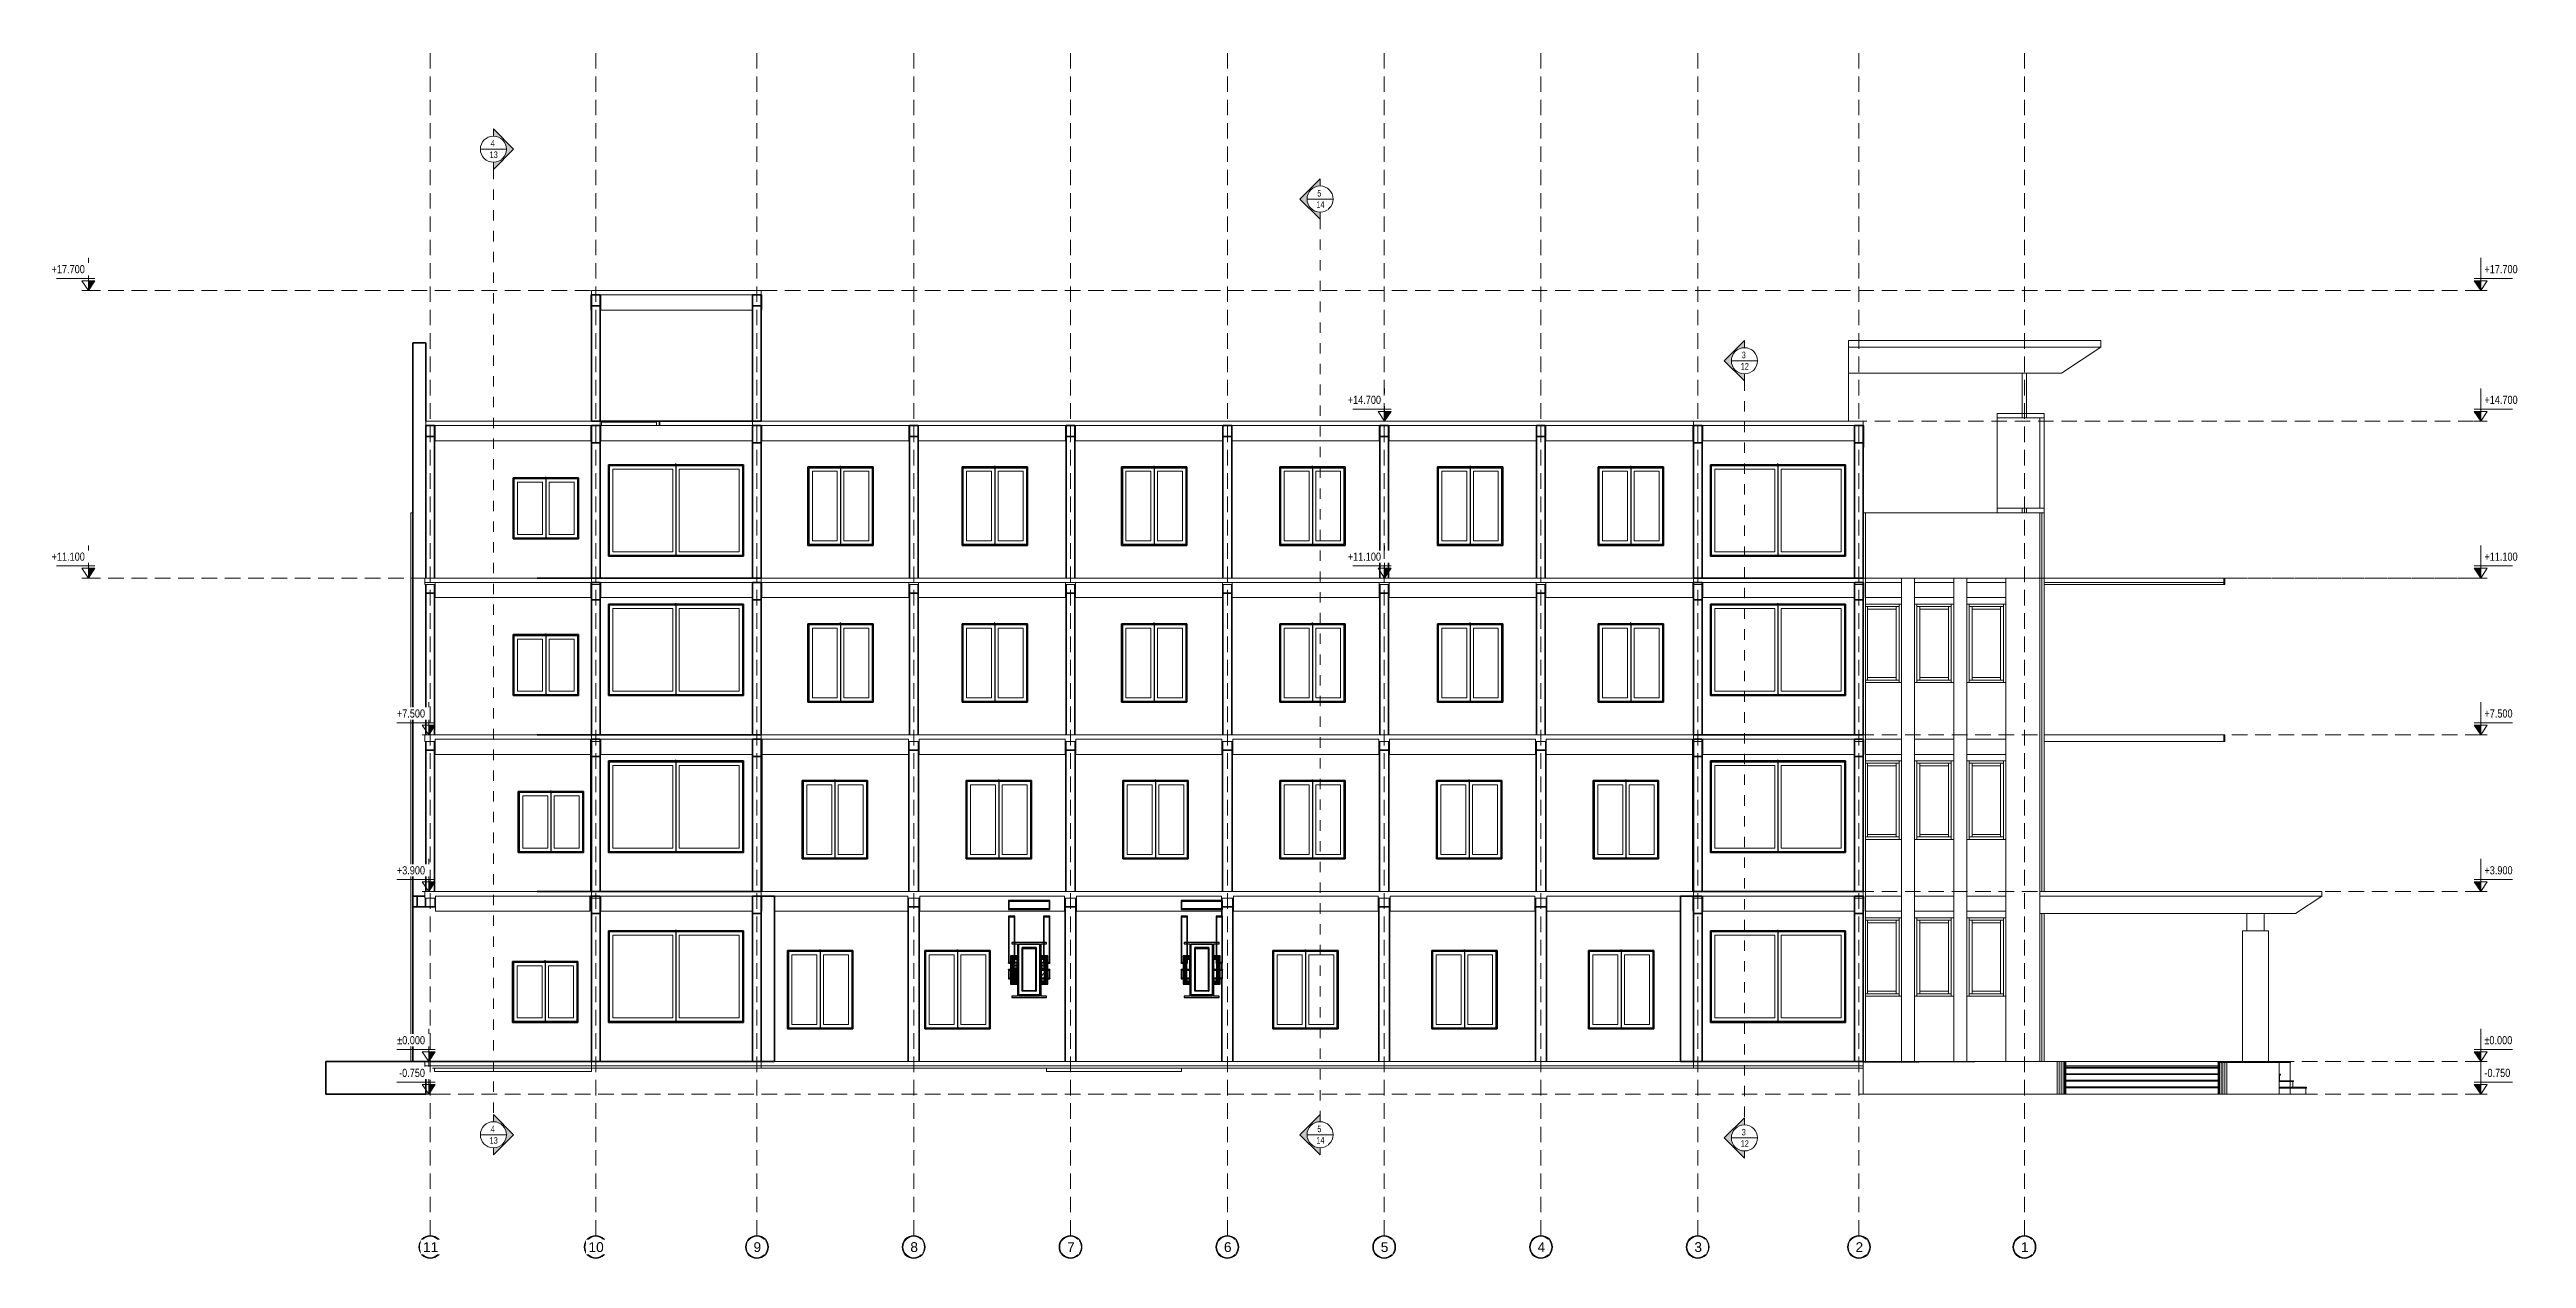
# Model space of a CAD drawing. Header units: millimetres. Extents: x -45890 to 10975, y -4520 to 23231.
import ezdxf

# ---------------------------------------------------------------- set-up
doc = ezdxf.new("R2010")
doc.units = ezdxf.units.MM
for name, pattern in [('Abgebrochen', [535.78125, 357.1875, -178.59375]), ('Aligning Line', [476.25, 238.125, -238.125]), ('Centre', [2381.25, 476.25, -357.1875, 1190.625, -357.1875]), ('Hidden', [535.78125, 357.1875, -178.59375])]:
    doc.linetypes.add(name, pattern=pattern)
for name, color, linetype, lineweight in [('A-DOOR', 7, 'Continuous', 25), ('A-FLOR', 7, 'Continuous', 18), ('A-FLOR-HRAL', 7, 'Continuous', 18), ('A-FLOR-LEVL', 7, 'Continuous', 9), ('A-GENM', 7, 'Continuous', 18), ('A-GLAZ', 7, 'Continuous', 25), ('A-WALL', 7, 'Continuous', 35), ('G-ANNO-SYMB', 7, 'Abgebrochen', 9), ('S-BEAM', 7, 'Continuous', 18), ('S-COLS', 7, 'Continuous', 35), ('S-FNDN', 7, 'Continuous', 18), ('S-GRID', 7, 'Continuous', 9), ('S-GRID-IDEN', 7, 'Continuous', 9), ('S-STRS', 7, 'Continuous', 25)]:
    doc.layers.add(name, color=color, linetype=linetype, lineweight=lineweight)
doc.layers.add('G-IMPT', color=7, linetype='Continuous', lineweight=18, true_color=0xffffff)
doc.styles.add('Arial', font='arial.ttf', dxfattribs={"width": 0.8, "height": 187.5})
doc.styles.add('Arial_1', font='arial.ttf', dxfattribs={"width": 0.8, "height": 150})
doc.styles.add('Arial_2', font='arial.ttf', dxfattribs={"height": 225})

# ---------------------------------------------------------------- blocks, each defined once
blk = doc.blocks.new('CỬA 1 CÁNH EROWINDOW_có ô chết_ - D4_1000x2200-2361184-MẶT ĐỨNG KIẾN TRÚC TRỤC 11-1')
at = {"layer": 'A-DOOR'}
for p, q in [((-23750, 2281), (-23745, 2281)), ((-23730, 2281), (-23680, 2281)), ((-23120, 2281), (-23070, 2281)), ((-23055, 2281), (-23050, 2281)), ((-23750, 2220), (-23680, 2220)), ((-23680, 2210), (-23750, 2210)), ((-23750, 2200), (-23680, 2200)), ((-23680, 2200), (-23750, 2200)), ((-23680, 2144), (-23733, 2144)), ((-23733, 2144), (-23733, 2110)), ((-23733, 2144), (-23680, 2144)), ((-23733, 2110), (-23733, 2144)), ((-23733, 2095), (-23733, 1915)), ((-23733, 1915), (-23733, 2095)), ((-23733, 1900), (-23733, 1850)), ((-23733, 1850), (-23733, 1900)), ((-23730, 2271), (-23680, 2271)), ((-23680, 2261), (-23730, 2261)), ((-23680, 2261), (-23730, 2261)), ((-23723, 2110), (-23723, 2134)), ((-23723, 2134), (-23680, 2134)), ((-23723, 2134), (-23713, 2124)), ((-23723, 1915), (-23723, 2095)), ((-23723, 1850), (-23723, 1900)), ((-23680, 2124), (-23713, 2124)), ((-23713, 2124), (-23713, 2110)), ((-23713, 2095), (-23713, 1915)), ((-23713, 1900), (-23713, 1850)), ((-23120, 2271), (-23070, 2271)), ((-23070, 2261), (-23120, 2261)), ((-23070, 2261), (-23120, 2261)), ((-23120, 2220), (-23050, 2220)), ((-23050, 2210), (-23120, 2210)), ((-23120, 2200), (-23050, 2200)), ((-23050, 2200), (-23120, 2200)), ((-23050, 2144), (-23120, 2144)), ((-23120, 2144), (-23050, 2144)), ((-23120, 2134), (-23050, 2134)), ((-23050, 2124), (-23120, 2124))]:
    blk.add_line(p, q, dxfattribs=at)
at = {"layer": 'A-DOOR', "linetype": 'Centre', "lineweight": 18}
blk.add_line((-23050, 2052), (-23120, 1962), dxfattribs=at)
blk = doc.blocks.new('CUA SO 2 CANH NHOM KINH O O THOANG - S1_1500x1800-2404851-MẶT ĐỨNG KIẾN TRÚC TRỤC 11-1')
at = {"layer": 'A-GLAZ', "lineweight": 18}
for p, q in [((-10533, 2525), (-10533, 775)), ((-10533, 2525), (-9083, 2525)), ((-10457, 2449), (-10457, 851)), ((-10457, 2449), (-9884, 2449)), ((-9884, 851), (-9884, 2449)), ((-9808, 775), (-9808, 2525)), ((-9808, 2525), (-9808, 775)), ((-9732, 2449), (-9732, 851)), ((-9732, 2449), (-9159, 2449)), ((-9159, 851), (-9159, 2449)), ((-9083, 775), (-9083, 2525)), ((-10533, 775), (-9083, 775)), ((-10457, 851), (-9884, 851)), ((-9732, 851), (-9159, 851))]:
    blk.add_line(p, q, dxfattribs=at)
at = {"layer": 'A-GLAZ'}
for q in [(-9808, 2575), (-9808, 750)]:
    blk.add_line((-9808, 2550), q, dxfattribs=at)
blk = doc.blocks.new('ATT_Window 2 - S5_800x600-2360992-MẶT ĐỨNG KIẾN TRÚC TRỤC 11-1')
at = {"layer": 'A-GLAZ'}
for p, q in [((-19913, 3700), (-19913, 3490)), ((-18963, 3700), (-19913, 3700)), ((-19913, 3490), (-18963, 3490)), ((-19898, 3505), (-19898, 3685)), ((-19898, 3685), (-18978, 3685)), ((-18978, 3505), (-19898, 3505)), ((-18978, 3685), (-18988, 3685)), ((-18978, 3685), (-18978, 3505)), ((-18978, 3685), (-18978, 3550)), ((-18963, 3490), (-18963, 3700)), ((-19913, 3340), (-19913, 2260)), ((-19768, 3340), (-19913, 3340)), ((-19898, 2275), (-19898, 3325)), ((-19898, 3325), (-19783, 3325)), ((-19783, 3325), (-19783, 2407)), ((-19768, 2407), (-19768, 3340)), ((-19108, 3340), (-19108, 2407)), ((-18963, 3340), (-19108, 3340)), ((-19093, 2407), (-19093, 3325)), ((-19093, 3325), (-18978, 3325)), ((-18978, 3325), (-18978, 2275)), ((-18963, 2260), (-18963, 3340)), ((-19846, 2275), (-19898, 2275)), ((-19838, 2400), (-19863, 2425)), ((-19863, 2425), (-19863, 2269)), ((-19777, 2425), (-19863, 2425)), ((-19838, 2730), (-19838, 2700)), ((-19782, 2730), (-19838, 2730)), ((-19838, 2700), (-19782, 2700)), ((-19813, 2375), (-19838, 2400)), ((-19838, 2400), (-19838, 1800)), ((-19678, 2400), (-19838, 2400)), ((-19783, 2275), (-19831, 2275)), ((-19813, 2375), (-19813, 2269)), ((-19777, 2375), (-19813, 2375)), ((-19798, 2274), (-19798, 2360)), ((-19798, 2360), (-19782, 2360)), ((-19798, 2275), (-19783, 2275)), ((-19788, 2350), (-19788, 2275)), ((-19788, 2350), (-19783, 2350)), ((-19783, 2392), (-19783, 2275)), ((-19783, 2275), (-19783, 2360)), ((-19108, 2730), (-19768, 2730)), ((-19768, 2700), (-19708, 2700)), ((-19678, 2425), (-19768, 2425)), ((-19768, 2260), (-19768, 2392)), ((-19678, 2375), (-19768, 2375)), ((-19768, 2360), (-19708, 2360)), ((-19768, 2350), (-19718, 2350)), ((-19718, 2350), (-19718, 2110)), ((-19708, 2700), (-19708, 2425)), ((-19708, 2360), (-19708, 2110)), ((-19678, 2700), (-19198, 2700)), ((-19678, 2697), (-19678, 2700)), ((-19678, 1538), (-19678, 2697)), ((-19678, 2697), (-19198, 2697)), ((-19598, 1615), (-19598, 2620)), ((-19598, 2620), (-19278, 2620)), ((-19278, 2619), (-19598, 2619)), ((-19584, 2599), (-19292, 2599)), ((-19583, 1625), (-19583, 2601)), ((-19583, 1626), (-19583, 2601)), ((-19293, 2601), (-19583, 2601)), ((-19293, 2601), (-19293, 1625)), ((-19293, 2601), (-19293, 1626)), ((-19278, 2620), (-19278, 1615)), ((-19198, 2700), (-19198, 2697)), ((-19198, 2697), (-19198, 1538)), ((-19108, 2425), (-19198, 2425)), ((-19038, 2400), (-19198, 2400)), ((-19108, 2375), (-19198, 2375)), ((-19168, 2700), (-19168, 2425)), ((-19168, 2700), (-19108, 2700)), ((-19168, 2360), (-19168, 2110)), ((-19168, 2360), (-19108, 2360)), ((-19158, 2350), (-19108, 2350)), ((-19158, 2110), (-19158, 2350)), ((-19108, 2392), (-19108, 2260)), ((-19013, 2425), (-19099, 2425)), ((-19063, 2375), (-19099, 2375)), ((-19038, 2730), (-19094, 2730)), ((-19094, 2700), (-19038, 2700)), ((-19094, 2360), (-19078, 2360)), ((-19093, 2275), (-19093, 2392)), ((-19093, 2275), (-19093, 2360)), ((-19093, 2350), (-19088, 2350)), ((-19046, 2275), (-19093, 2275)), ((-19093, 2275), (-19078, 2275)), ((-19088, 2275), (-19088, 2350)), ((-19078, 2274), (-19078, 2360)), ((-19038, 2400), (-19063, 2375)), ((-19063, 2269), (-19063, 2375)), ((-19038, 2700), (-19038, 2730)), ((-19013, 2425), (-19038, 2400)), ((-19038, 1800), (-19038, 2400)), ((-18978, 2275), (-19031, 2275)), ((-19013, 2269), (-19013, 2425)), ((-19913, 2260), (-19846, 2260)), ((-19913, 2110), (-19913, 1900)), ((-19846, 2110), (-19913, 2110)), ((-19913, 1900), (-19846, 1900)), ((-19898, 1915), (-19898, 2095)), ((-19898, 2095), (-19846, 2095)), ((-19846, 1915), (-19898, 1915)), ((-19863, 2260), (-19863, 2110)), ((-19863, 2101), (-19863, 1909)), ((-19863, 1900), (-19863, 1775)), ((-19838, 1800), (-19863, 1775)), ((-19863, 1775), (-19678, 1775)), ((-19813, 1825), (-19838, 1800)), ((-19838, 1800), (-19678, 1800)), ((-19831, 2260), (-19768, 2260)), ((-19831, 2095), (-19678, 2095)), ((-19678, 1915), (-19831, 1915)), ((-19831, 1900), (-19678, 1900)), ((-19678, 2110), (-19831, 2110)), ((-19813, 2260), (-19813, 2110)), ((-19813, 2101), (-19813, 1909)), ((-19813, 1900), (-19813, 1825)), ((-19813, 1825), (-19678, 1825)), ((-19798, 2110), (-19798, 2260)), ((-19798, 1914), (-19798, 2096)), ((-19708, 2095), (-19798, 2095)), ((-19708, 1915), (-19798, 1915)), ((-19798, 1840), (-19798, 1900)), ((-19798, 1840), (-19708, 1840)), ((-19788, 2260), (-19788, 2110)), ((-19788, 2095), (-19788, 1915)), ((-19788, 1900), (-19788, 1850)), ((-19788, 1850), (-19718, 1850)), ((-19718, 2095), (-19718, 1915)), ((-19718, 1900), (-19718, 1850)), ((-19708, 2096), (-19708, 1914)), ((-19708, 1900), (-19708, 1840)), ((-19708, 1775), (-19708, 1500)), ((-19046, 2110), (-19198, 2110)), ((-19198, 2095), (-19046, 2095)), ((-19046, 1915), (-19198, 1915)), ((-19198, 1900), (-19046, 1900)), ((-19198, 1825), (-19063, 1825)), ((-19198, 1800), (-19038, 1800)), ((-19198, 1775), (-19013, 1775)), ((-19168, 2096), (-19168, 1914)), ((-19078, 2095), (-19168, 2095)), ((-19078, 1915), (-19168, 1915)), ((-19168, 1900), (-19168, 1840)), ((-19168, 1840), (-19078, 1840)), ((-19168, 1775), (-19168, 1500)), ((-19158, 1915), (-19158, 2095)), ((-19158, 1850), (-19158, 1900)), ((-19158, 1850), (-19088, 1850)), ((-19108, 2260), (-19046, 2260)), ((-19088, 2110), (-19088, 2260)), ((-19088, 1915), (-19088, 2095)), ((-19088, 1850), (-19088, 1900)), ((-19078, 2110), (-19078, 2260)), ((-19078, 1914), (-19078, 2096)), ((-19078, 1840), (-19078, 1900)), ((-19063, 2110), (-19063, 2260)), ((-19063, 1909), (-19063, 2101)), ((-19063, 1825), (-19063, 1900)), ((-19038, 1800), (-19063, 1825)), ((-19013, 1775), (-19038, 1800)), ((-19031, 2095), (-18978, 2095)), ((-18978, 1915), (-19031, 1915)), ((-19031, 2260), (-18963, 2260)), ((-18963, 2110), (-19031, 2110)), ((-19031, 1900), (-18963, 1900)), ((-19013, 2110), (-19013, 2260)), ((-19013, 1909), (-19013, 2101)), ((-19013, 1775), (-19013, 1900)), ((-18978, 2095), (-18978, 1915)), ((-18963, 1900), (-18963, 2110)), ((-19838, 1500), (-19838, 1470)), ((-19708, 1500), (-19838, 1500)), ((-19838, 1470), (-19038, 1470)), ((-19678, 1528), (-19678, 1538)), ((-19678, 1538), (-19198, 1538)), ((-19678, 1528), (-19198, 1528)), ((-19678, 1500), (-19678, 1528)), ((-19198, 1500), (-19678, 1500)), ((-19278, 1615), (-19598, 1615)), ((-19292, 1626), (-19584, 1626)), ((-19198, 1538), (-19198, 1528)), ((-19198, 1528), (-19198, 1500)), ((-19038, 1500), (-19168, 1500)), ((-19038, 1470), (-19038, 1500))]:
    blk.add_line(p, q, dxfattribs=at)
for points, knots in [([(-19903, 3690), (-19904, 3691), (-19904, 3691), (-19905, 3692), (-19906, 3693), (-19908, 3695), (-19910, 3697), (-19912, 3699), (-19913, 3700)], [0.5624637, 0.5624637, 0.5624637, 0.5624637, 0.5833333, 0.6666667, 0.7083333, 0.75, 0.8333333, 1, 1, 1, 1]), ([(-19903, 3500), (-19904, 3499), (-19904, 3499), (-19905, 3498), (-19906, 3497), (-19908, 3495), (-19910, 3493), (-19912, 3491), (-19913, 3490)], [0.5624637, 0.5624637, 0.5624637, 0.5624637, 0.5833333, 0.6666667, 0.7083333, 0.75, 0.8333333, 1, 1, 1, 1]), ([(-18963, 3700), (-18964, 3699), (-18966, 3697), (-18969, 3694), (-18970, 3693), (-18971, 3692), (-18972, 3691), (-18973, 3690), (-18974, 3689), (-18975, 3688), (-18976, 3687), (-18977, 3686), (-18978, 3685), (-18978, 3685), (-18978, 3685)], [-1, -1, -1, -1, -0.833333, -0.75, -0.666667, -0.625, -0.583333, -0.5, -0.458333, -0.416667, -0.333333, -0.25, -0.166667, 0, 0, 0, 0]), ([(-18978, 3505), (-18978, 3505), (-18978, 3505), (-18977, 3504), (-18976, 3503), (-18975, 3502), (-18974, 3501), (-18973, 3500), (-18972, 3499), (-18971, 3498), (-18970, 3497), (-18968, 3495), (-18966, 3493), (-18964, 3491), (-18963, 3490)], [0, 0, 0, 0, 0.166667, 0.25, 0.333333, 0.416667, 0.458333, 0.5, 0.583333, 0.666667, 0.708333, 0.75, 0.833333, 1, 1, 1, 1]), ([(-19898, 3325), (-19898, 3325), (-19898, 3325), (-19899, 3326), (-19900, 3327), (-19901, 3328), (-19902, 3329), (-19903, 3330), (-19904, 3331), (-19905, 3332), (-19906, 3333), (-19908, 3335), (-19910, 3337), (-19912, 3339), (-19913, 3340)], [0, 0, 0, 0, 0.166667, 0.25, 0.333333, 0.416667, 0.458333, 0.5, 0.583333, 0.666667, 0.708333, 0.75, 0.833333, 1, 1, 1, 1]), ([(-19783, 3325), (-19783, 3325), (-19783, 3325), (-19782, 3326), (-19781, 3327), (-19780, 3328), (-19779, 3329), (-19778, 3330), (-19777, 3331), (-19776, 3332), (-19775, 3333), (-19773, 3335), (-19771, 3337), (-19769, 3339), (-19768, 3340)], [0, 0, 0, 0, 0.166667, 0.25, 0.333333, 0.416667, 0.458333, 0.5, 0.583333, 0.666667, 0.708333, 0.75, 0.833333, 1, 1, 1, 1]), ([(-19093, 3325), (-19093, 3325), (-19093, 3325), (-19094, 3326), (-19095, 3327), (-19096, 3328), (-19097, 3329), (-19098, 3330), (-19099, 3331), (-19100, 3332), (-19101, 3333), (-19103, 3335), (-19105, 3337), (-19107, 3339), (-19108, 3340)], [0, 0, 0, 0, 0.166667, 0.25, 0.333333, 0.416667, 0.458333, 0.5, 0.583333, 0.666667, 0.708333, 0.75, 0.833333, 1, 1, 1, 1]), ([(-18978, 3325), (-18978, 3325), (-18978, 3325), (-18977, 3326), (-18976, 3327), (-18975, 3328), (-18974, 3329), (-18973, 3330), (-18972, 3331), (-18971, 3332), (-18970, 3333), (-18968, 3335), (-18966, 3337), (-18964, 3339), (-18963, 3340)], [0, 0, 0, 0, 0.166667, 0.25, 0.333333, 0.416667, 0.458333, 0.5, 0.583333, 0.666667, 0.708333, 0.75, 0.833333, 1, 1, 1, 1]), ([(-19913, 2260), (-19912, 2261), (-19910, 2263), (-19907, 2266), (-19906, 2267), (-19905, 2268), (-19904, 2269), (-19903, 2270), (-19902, 2271), (-19901, 2272), (-19900, 2273), (-19899, 2274), (-19898, 2275), (-19898, 2275), (-19898, 2275)], [-1, -1, -1, -1, -0.833333, -0.75, -0.666667, -0.625, -0.583333, -0.5, -0.458333, -0.416667, -0.333333, -0.25, -0.166667, 0, 0, 0, 0]), ([(-19783, 2275), (-19783, 2275), (-19783, 2275), (-19782, 2274), (-19781, 2273), (-19780, 2272), (-19779, 2271), (-19778, 2270), (-19777, 2269), (-19776, 2268), (-19775, 2267), (-19773, 2265), (-19771, 2263), (-19769, 2261), (-19768, 2260)], [0, 0, 0, 0, 0.166667, 0.25, 0.333333, 0.416667, 0.458333, 0.5, 0.583333, 0.666667, 0.708333, 0.75, 0.833333, 1, 1, 1, 1]), ([(-19583, 2601), (-19583, 2601), (-19583, 2602), (-19584, 2604), (-19585, 2605), (-19586, 2606), (-19587, 2607), (-19588, 2608), (-19589, 2610), (-19590, 2611), (-19591, 2613), (-19593, 2614), (-19595, 2616), (-19597, 2618), (-19598, 2619)], [0, 0, 0, 0, 0.166667, 0.25, 0.333333, 0.416667, 0.458333, 0.5, 0.583333, 0.666667, 0.708333, 0.75, 0.833333, 1, 1, 1, 1]), ([(-19278, 2619), (-19279, 2618), (-19281, 2616), (-19284, 2613), (-19285, 2612), (-19286, 2611), (-19287, 2609), (-19288, 2608), (-19289, 2607), (-19290, 2606), (-19291, 2605), (-19292, 2604), (-19293, 2602), (-19293, 2601), (-19293, 2601)], [-1, -1, -1, -1, -0.833333, -0.75, -0.666667, -0.625, -0.583333, -0.5, -0.458333, -0.416667, -0.333333, -0.25, -0.166667, 0, 0, 0, 0]), ([(-19108, 2260), (-19107, 2261), (-19105, 2263), (-19102, 2266), (-19101, 2267), (-19100, 2268), (-19099, 2269), (-19098, 2270), (-19097, 2271), (-19096, 2272), (-19095, 2273), (-19094, 2274), (-19093, 2275), (-19093, 2275), (-19093, 2275)], [-1, -1, -1, -1, -0.833333, -0.75, -0.666667, -0.625, -0.583333, -0.5, -0.458333, -0.416667, -0.333333, -0.25, -0.166667, 0, 0, 0, 0]), ([(-18978, 2275), (-18978, 2275), (-18978, 2275), (-18977, 2274), (-18976, 2273), (-18975, 2272), (-18974, 2271), (-18973, 2270), (-18972, 2269), (-18971, 2268), (-18970, 2267), (-18968, 2265), (-18966, 2263), (-18964, 2261), (-18963, 2260)], [0, 0, 0, 0, 0.166667, 0.25, 0.333333, 0.416667, 0.458333, 0.5, 0.583333, 0.666667, 0.708333, 0.75, 0.833333, 1, 1, 1, 1]), ([(-19898, 2095), (-19898, 2095), (-19898, 2095), (-19899, 2096), (-19900, 2097), (-19901, 2098), (-19902, 2099), (-19903, 2100), (-19904, 2101), (-19905, 2102), (-19906, 2103), (-19908, 2105), (-19910, 2107), (-19912, 2109), (-19913, 2110)], [0, 0, 0, 0, 0.166667, 0.25, 0.333333, 0.416667, 0.458333, 0.5, 0.583333, 0.666667, 0.708333, 0.75, 0.833333, 1, 1, 1, 1]), ([(-19898, 1915), (-19898, 1915), (-19898, 1915), (-19899, 1914), (-19900, 1913), (-19901, 1912), (-19902, 1911), (-19903, 1910), (-19904, 1909), (-19905, 1908), (-19906, 1907), (-19908, 1905), (-19910, 1903), (-19912, 1901), (-19913, 1900)], [0, 0, 0, 0, 0.166667, 0.25, 0.333333, 0.416667, 0.458333, 0.5, 0.583333, 0.666667, 0.708333, 0.75, 0.833333, 1, 1, 1, 1]), ([(-18963, 2110), (-18964, 2109), (-18966, 2107), (-18969, 2104), (-18970, 2103), (-18971, 2102), (-18972, 2101), (-18973, 2100), (-18974, 2099), (-18975, 2098), (-18976, 2097), (-18977, 2096), (-18978, 2095), (-18978, 2095), (-18978, 2095)], [-1, -1, -1, -1, -0.833333, -0.75, -0.666667, -0.625, -0.583333, -0.5, -0.458333, -0.416667, -0.333333, -0.25, -0.166667, 0, 0, 0, 0]), ([(-18978, 1915), (-18978, 1915), (-18978, 1915), (-18977, 1914), (-18976, 1913), (-18975, 1912), (-18974, 1911), (-18973, 1910), (-18972, 1909), (-18971, 1908), (-18970, 1907), (-18968, 1905), (-18966, 1903), (-18964, 1901), (-18963, 1900)], [0, 0, 0, 0, 0.166667, 0.25, 0.333333, 0.416667, 0.458333, 0.5, 0.583333, 0.666667, 0.708333, 0.75, 0.833333, 1, 1, 1, 1]), ([(-19584, 1626), (-19584, 1626), (-19584, 1626), (-19585, 1625), (-19586, 1625), (-19587, 1624), (-19588, 1624), (-19589, 1623), (-19590, 1622), (-19591, 1621), (-19593, 1620), (-19595, 1618), (-19596, 1616), (-19598, 1615)], [0.1666667, 0.1666667, 0.1666667, 0.1666667, 0.25, 0.3333333, 0.4166667, 0.4583333, 0.5, 0.5833333, 0.6666667, 0.7083333, 0.75, 0.8333333, 0.9851857, 0.9851857, 0.9851857, 0.9851857]), ([(-19292, 1626), (-19292, 1626), (-19292, 1626), (-19291, 1625), (-19290, 1625), (-19289, 1624), (-19288, 1624), (-19287, 1623), (-19286, 1622), (-19285, 1621), (-19283, 1620), (-19281, 1618), (-19280, 1616), (-19278, 1615)], [0.1666667, 0.1666667, 0.1666667, 0.1666667, 0.25, 0.3333333, 0.4166667, 0.4583333, 0.5, 0.5833333, 0.6666667, 0.7083333, 0.75, 0.8333333, 0.9821145, 0.9821145, 0.9821145, 0.9821145])]:
    blk.add_open_spline(points, degree=3, knots=knots, dxfattribs=at)
blk = doc.blocks.new('ATT_Window 2 - S5_800x600-V1-MẶT ĐỨNG KIẾN TRÚC TRỤC 11-1')
at = {"layer": 'A-GLAZ'}
for p, q in [((-23875, 3700), (-23875, 3490)), ((-22925, 3700), (-23875, 3700)), ((-23875, 3490), (-22925, 3490)), ((-23860, 3505), (-23860, 3685)), ((-23860, 3685), (-22940, 3685)), ((-22940, 3505), (-23860, 3505)), ((-22940, 3685), (-22940, 3505)), ((-22925, 3490), (-22925, 3700)), ((-23875, 3340), (-23875, 2260)), ((-23730, 3340), (-23875, 3340)), ((-23860, 2275), (-23860, 3325)), ((-23860, 3325), (-23745, 3325)), ((-23745, 3325), (-23745, 2408)), ((-23730, 2408), (-23730, 3340)), ((-23070, 3340), (-23070, 2408)), ((-22925, 3340), (-23070, 3340)), ((-23055, 2408), (-23055, 3325)), ((-23055, 3325), (-22940, 3325)), ((-22940, 3325), (-22940, 2275)), ((-22925, 2260), (-22925, 3340)), ((-23808, 2275), (-23860, 2275)), ((-23800, 2400), (-23825, 2425)), ((-23825, 2425), (-23825, 2269)), ((-23739, 2425), (-23825, 2425)), ((-23800, 2730), (-23800, 2700)), ((-23744, 2730), (-23800, 2730)), ((-23800, 2700), (-23744, 2700)), ((-23775, 2375), (-23800, 2400)), ((-23800, 2400), (-23800, 1800)), ((-23640, 2400), (-23800, 2400)), ((-23745, 2275), (-23793, 2275)), ((-23775, 2375), (-23775, 2269)), ((-23739, 2375), (-23775, 2375)), ((-23760, 2274), (-23760, 2360)), ((-23760, 2360), (-23744, 2360)), ((-23760, 2275), (-23745, 2275)), ((-23750, 2350), (-23750, 2275)), ((-23750, 2350), (-23745, 2350)), ((-23745, 2392), (-23745, 2275)), ((-23745, 2275), (-23745, 2360)), ((-23070, 2730), (-23730, 2730)), ((-23730, 2700), (-23670, 2700)), ((-23640, 2425), (-23730, 2425)), ((-23730, 2260), (-23730, 2392)), ((-23640, 2375), (-23730, 2375)), ((-23730, 2360), (-23670, 2360)), ((-23730, 2350), (-23680, 2350)), ((-23680, 2350), (-23680, 2110)), ((-23670, 2700), (-23670, 2425)), ((-23670, 2360), (-23670, 2110)), ((-23640, 2700), (-23160, 2700)), ((-23640, 2697), (-23640, 2700)), ((-23640, 1538), (-23640, 2697)), ((-23640, 2697), (-23160, 2697)), ((-23560, 1615), (-23560, 2620)), ((-23560, 2620), (-23240, 2620)), ((-23240, 2619), (-23560, 2619)), ((-23546, 2599), (-23254, 2599)), ((-23545, 1625), (-23545, 2601)), ((-23545, 1626), (-23545, 2601)), ((-23255, 2601), (-23545, 2601)), ((-23255, 2601), (-23255, 1625)), ((-23255, 2601), (-23255, 1626)), ((-23240, 2620), (-23240, 1615)), ((-23160, 2700), (-23160, 2697)), ((-23160, 2697), (-23160, 1538)), ((-23070, 2425), (-23160, 2425)), ((-23000, 2400), (-23160, 2400)), ((-23070, 2375), (-23160, 2375)), ((-23130, 2700), (-23130, 2425)), ((-23130, 2700), (-23070, 2700)), ((-23130, 2360), (-23130, 2110)), ((-23130, 2360), (-23070, 2360)), ((-23120, 2350), (-23070, 2350)), ((-23120, 2110), (-23120, 2350)), ((-23070, 2392), (-23070, 2260)), ((-22975, 2425), (-23061, 2425)), ((-23025, 2375), (-23061, 2375)), ((-23000, 2730), (-23056, 2730)), ((-23056, 2700), (-23000, 2700)), ((-23056, 2360), (-23040, 2360)), ((-23055, 2275), (-23055, 2392)), ((-23055, 2275), (-23055, 2360)), ((-23055, 2350), (-23050, 2350)), ((-23008, 2275), (-23055, 2275)), ((-23055, 2275), (-23040, 2275)), ((-23050, 2275), (-23050, 2350)), ((-23040, 2274), (-23040, 2360)), ((-23000, 2400), (-23025, 2375)), ((-23025, 2269), (-23025, 2375)), ((-23000, 2700), (-23000, 2730)), ((-22975, 2425), (-23000, 2400)), ((-23000, 1800), (-23000, 2400)), ((-22940, 2275), (-22993, 2275)), ((-22975, 2269), (-22975, 2425)), ((-23875, 2260), (-23808, 2260)), ((-23875, 2110), (-23875, 1900)), ((-23808, 2110), (-23875, 2110)), ((-23875, 1900), (-23808, 1900)), ((-23860, 1915), (-23860, 2095)), ((-23860, 2095), (-23808, 2095)), ((-23808, 1915), (-23860, 1915)), ((-23825, 2260), (-23825, 2110)), ((-23825, 2101), (-23825, 1909)), ((-23825, 1900), (-23825, 1775)), ((-23800, 1800), (-23825, 1775)), ((-23825, 1775), (-23640, 1775)), ((-23775, 1825), (-23800, 1800)), ((-23800, 1800), (-23640, 1800)), ((-23793, 2095), (-23640, 2095)), ((-23640, 1915), (-23793, 1915)), ((-23793, 2260), (-23730, 2260)), ((-23640, 2110), (-23793, 2110)), ((-23793, 1900), (-23640, 1900)), ((-23775, 2260), (-23775, 2110)), ((-23775, 2101), (-23775, 1909)), ((-23775, 1900), (-23775, 1825)), ((-23775, 1825), (-23640, 1825)), ((-23760, 2110), (-23760, 2260)), ((-23760, 1914), (-23760, 2096)), ((-23670, 2095), (-23760, 2095)), ((-23670, 1915), (-23760, 1915)), ((-23760, 1840), (-23760, 1900)), ((-23760, 1840), (-23670, 1840)), ((-23750, 2260), (-23750, 2110)), ((-23750, 2095), (-23750, 1915)), ((-23750, 1900), (-23750, 1850)), ((-23750, 1850), (-23680, 1850)), ((-23680, 2095), (-23680, 1915)), ((-23680, 1900), (-23680, 1850)), ((-23670, 2096), (-23670, 1914)), ((-23670, 1900), (-23670, 1840)), ((-23670, 1775), (-23670, 1500)), ((-23008, 2110), (-23160, 2110)), ((-23160, 2095), (-23008, 2095)), ((-23008, 1915), (-23160, 1915)), ((-23160, 1900), (-23008, 1900)), ((-23160, 1825), (-23025, 1825)), ((-23160, 1800), (-23000, 1800)), ((-23160, 1775), (-22975, 1775)), ((-23130, 2096), (-23130, 1914)), ((-23040, 2095), (-23130, 2095)), ((-23040, 1915), (-23130, 1915)), ((-23130, 1900), (-23130, 1840)), ((-23130, 1840), (-23040, 1840)), ((-23130, 1775), (-23130, 1500)), ((-23120, 1915), (-23120, 2095)), ((-23120, 1850), (-23120, 1900)), ((-23120, 1850), (-23050, 1850)), ((-23070, 2260), (-23008, 2260)), ((-23050, 2110), (-23050, 2260)), ((-23050, 1915), (-23050, 2095)), ((-23050, 1850), (-23050, 1900)), ((-23040, 2110), (-23040, 2260)), ((-23040, 1914), (-23040, 2096)), ((-23040, 1840), (-23040, 1900)), ((-23025, 2110), (-23025, 2260)), ((-23025, 1909), (-23025, 2101)), ((-23025, 1825), (-23025, 1900)), ((-23000, 1800), (-23025, 1825)), ((-22975, 1775), (-23000, 1800)), ((-22993, 2095), (-22940, 2095)), ((-22940, 1915), (-22993, 1915)), ((-22993, 2260), (-22925, 2260)), ((-22925, 2110), (-22993, 2110)), ((-22993, 1900), (-22925, 1900)), ((-22975, 2110), (-22975, 2260)), ((-22975, 1909), (-22975, 2101)), ((-22975, 1775), (-22975, 1900)), ((-22940, 2095), (-22940, 1915)), ((-22925, 1900), (-22925, 2110)), ((-23800, 1500), (-23800, 1470)), ((-23670, 1500), (-23800, 1500)), ((-23800, 1470), (-23000, 1470)), ((-23640, 1528), (-23640, 1538)), ((-23640, 1538), (-23160, 1538)), ((-23640, 1528), (-23160, 1528)), ((-23640, 1500), (-23640, 1528)), ((-23160, 1500), (-23640, 1500)), ((-23240, 1615), (-23560, 1615)), ((-23254, 1626), (-23546, 1626)), ((-23160, 1538), (-23160, 1528)), ((-23160, 1528), (-23160, 1500)), ((-23000, 1500), (-23130, 1500)), ((-23000, 1470), (-23000, 1500))]:
    blk.add_line(p, q, dxfattribs=at)
for points, knots in [([(-23865, 3690), (-23866, 3691), (-23866, 3691), (-23867, 3692), (-23868, 3693), (-23870, 3695), (-23872, 3697), (-23874, 3699), (-23875, 3700)], [0.5624637, 0.5624637, 0.5624637, 0.5624637, 0.5833333, 0.6666667, 0.7083333, 0.75, 0.8333333, 1, 1, 1, 1]), ([(-23865, 3500), (-23866, 3499), (-23866, 3499), (-23867, 3498), (-23868, 3497), (-23870, 3495), (-23872, 3493), (-23874, 3491), (-23875, 3490)], [0.5624637, 0.5624637, 0.5624637, 0.5624637, 0.5833333, 0.6666667, 0.7083333, 0.75, 0.8333333, 1, 1, 1, 1]), ([(-22925, 3700), (-22926, 3699), (-22928, 3697), (-22931, 3694), (-22932, 3693), (-22933, 3692), (-22934, 3691), (-22934, 3691), (-22935, 3690)], [-1, -1, -1, -1, -0.8333333, -0.75, -0.6666667, -0.625, -0.5833333, -0.5624637, -0.5624637, -0.5624637, -0.5624637]), ([(-22935, 3500), (-22934, 3499), (-22934, 3499), (-22933, 3498), (-22932, 3497), (-22930, 3495), (-22928, 3493), (-22926, 3491), (-22925, 3490)], [0.5624637, 0.5624637, 0.5624637, 0.5624637, 0.5833333, 0.6666667, 0.7083333, 0.75, 0.8333333, 1, 1, 1, 1]), ([(-23860, 3325), (-23860, 3325), (-23860, 3325), (-23861, 3326), (-23862, 3327), (-23863, 3328), (-23864, 3329), (-23865, 3330), (-23866, 3331), (-23867, 3332), (-23868, 3333), (-23870, 3335), (-23872, 3337), (-23874, 3339), (-23875, 3340)], [0, 0, 0, 0, 0.166667, 0.25, 0.333333, 0.416667, 0.458333, 0.5, 0.583333, 0.666667, 0.708333, 0.75, 0.833333, 1, 1, 1, 1]), ([(-23745, 3325), (-23745, 3325), (-23745, 3325), (-23744, 3326), (-23743, 3327), (-23742, 3328), (-23741, 3329), (-23740, 3330), (-23739, 3331), (-23738, 3332), (-23737, 3333), (-23735, 3335), (-23733, 3337), (-23731, 3339), (-23730, 3340)], [0, 0, 0, 0, 0.166667, 0.25, 0.333333, 0.416667, 0.458333, 0.5, 0.583333, 0.666667, 0.708333, 0.75, 0.833333, 1, 1, 1, 1]), ([(-23055, 3325), (-23055, 3325), (-23055, 3325), (-23056, 3326), (-23057, 3327), (-23058, 3328), (-23059, 3329), (-23060, 3330), (-23061, 3331), (-23062, 3332), (-23063, 3333), (-23065, 3335), (-23067, 3337), (-23069, 3339), (-23070, 3340)], [0, 0, 0, 0, 0.166667, 0.25, 0.333333, 0.416667, 0.458333, 0.5, 0.583333, 0.666667, 0.708333, 0.75, 0.833333, 1, 1, 1, 1]), ([(-22940, 3325), (-22940, 3325), (-22940, 3325), (-22939, 3326), (-22938, 3327), (-22937, 3328), (-22936, 3329), (-22935, 3330), (-22934, 3331), (-22933, 3332), (-22932, 3333), (-22930, 3335), (-22928, 3337), (-22926, 3339), (-22925, 3340)], [0, 0, 0, 0, 0.166667, 0.25, 0.333333, 0.416667, 0.458333, 0.5, 0.583333, 0.666667, 0.708333, 0.75, 0.833333, 1, 1, 1, 1]), ([(-23875, 2260), (-23874, 2261), (-23872, 2263), (-23869, 2266), (-23868, 2267), (-23867, 2268), (-23866, 2269), (-23865, 2270), (-23864, 2271), (-23863, 2272), (-23862, 2273), (-23861, 2274), (-23860, 2275), (-23860, 2275), (-23860, 2275)], [-1, -1, -1, -1, -0.833333, -0.75, -0.666667, -0.625, -0.583333, -0.5, -0.458333, -0.416667, -0.333333, -0.25, -0.166667, 0, 0, 0, 0]), ([(-23745, 2275), (-23745, 2275), (-23745, 2275), (-23744, 2274), (-23743, 2273), (-23742, 2272), (-23741, 2271), (-23740, 2270), (-23739, 2269), (-23738, 2268), (-23737, 2267), (-23735, 2265), (-23733, 2263), (-23731, 2261), (-23730, 2260)], [0, 0, 0, 0, 0.166667, 0.25, 0.333333, 0.416667, 0.458333, 0.5, 0.583333, 0.666667, 0.708333, 0.75, 0.833333, 1, 1, 1, 1]), ([(-23545, 2601), (-23545, 2601), (-23545, 2602), (-23546, 2604), (-23547, 2605), (-23548, 2606), (-23549, 2607), (-23550, 2608), (-23551, 2610), (-23552, 2611), (-23553, 2613), (-23555, 2614), (-23557, 2616), (-23559, 2618), (-23560, 2619)], [0, 0, 0, 0, 0.166667, 0.25, 0.333333, 0.416667, 0.458333, 0.5, 0.583333, 0.666667, 0.708333, 0.75, 0.833333, 1, 1, 1, 1]), ([(-23240, 2619), (-23241, 2618), (-23243, 2616), (-23246, 2613), (-23247, 2612), (-23248, 2611), (-23249, 2609), (-23250, 2608), (-23251, 2607), (-23252, 2606), (-23253, 2605), (-23254, 2604), (-23255, 2602), (-23255, 2601), (-23255, 2601)], [-1, -1, -1, -1, -0.833333, -0.75, -0.666667, -0.625, -0.583333, -0.5, -0.458333, -0.416667, -0.333333, -0.25, -0.166667, 0, 0, 0, 0]), ([(-23070, 2260), (-23069, 2261), (-23067, 2263), (-23064, 2266), (-23063, 2267), (-23062, 2268), (-23061, 2269), (-23060, 2270), (-23059, 2271), (-23058, 2272), (-23057, 2273), (-23056, 2274), (-23055, 2275), (-23055, 2275), (-23055, 2275)], [-1, -1, -1, -1, -0.833333, -0.75, -0.666667, -0.625, -0.583333, -0.5, -0.458333, -0.416667, -0.333333, -0.25, -0.166667, 0, 0, 0, 0]), ([(-22940, 2275), (-22940, 2275), (-22940, 2275), (-22939, 2274), (-22938, 2273), (-22937, 2272), (-22936, 2271), (-22935, 2270), (-22934, 2269), (-22933, 2268), (-22932, 2267), (-22930, 2265), (-22928, 2263), (-22926, 2261), (-22925, 2260)], [0, 0, 0, 0, 0.166667, 0.25, 0.333333, 0.416667, 0.458333, 0.5, 0.583333, 0.666667, 0.708333, 0.75, 0.833333, 1, 1, 1, 1]), ([(-23860, 2095), (-23860, 2095), (-23860, 2095), (-23861, 2096), (-23862, 2097), (-23863, 2098), (-23864, 2099), (-23865, 2100), (-23866, 2101), (-23867, 2102), (-23868, 2103), (-23870, 2105), (-23872, 2107), (-23874, 2109), (-23875, 2110)], [0, 0, 0, 0, 0.166667, 0.25, 0.333333, 0.416667, 0.458333, 0.5, 0.583333, 0.666667, 0.708333, 0.75, 0.833333, 1, 1, 1, 1]), ([(-23860, 1915), (-23860, 1915), (-23860, 1915), (-23861, 1914), (-23862, 1913), (-23863, 1912), (-23864, 1911), (-23865, 1910), (-23866, 1909), (-23867, 1908), (-23868, 1907), (-23870, 1905), (-23872, 1903), (-23874, 1901), (-23875, 1900)], [0, 0, 0, 0, 0.166667, 0.25, 0.333333, 0.416667, 0.458333, 0.5, 0.583333, 0.666667, 0.708333, 0.75, 0.833333, 1, 1, 1, 1]), ([(-22925, 2110), (-22926, 2109), (-22928, 2107), (-22931, 2104), (-22932, 2103), (-22933, 2102), (-22934, 2101), (-22935, 2100), (-22936, 2099), (-22937, 2098), (-22938, 2097), (-22939, 2096), (-22940, 2095), (-22940, 2095), (-22940, 2095)], [-1, -1, -1, -1, -0.833333, -0.75, -0.666667, -0.625, -0.583333, -0.5, -0.458333, -0.416667, -0.333333, -0.25, -0.166667, 0, 0, 0, 0]), ([(-22940, 1915), (-22940, 1915), (-22940, 1915), (-22939, 1914), (-22938, 1913), (-22937, 1912), (-22936, 1911), (-22935, 1910), (-22934, 1909), (-22933, 1908), (-22932, 1907), (-22930, 1905), (-22928, 1903), (-22926, 1901), (-22925, 1900)], [0, 0, 0, 0, 0.166667, 0.25, 0.333333, 0.416667, 0.458333, 0.5, 0.583333, 0.666667, 0.708333, 0.75, 0.833333, 1, 1, 1, 1]), ([(-23546, 1626), (-23546, 1626), (-23546, 1626), (-23547, 1625), (-23548, 1625), (-23549, 1624), (-23550, 1624), (-23551, 1623), (-23552, 1622), (-23553, 1621), (-23555, 1620), (-23557, 1618), (-23558, 1616), (-23560, 1615)], [0.1666667, 0.1666667, 0.1666667, 0.1666667, 0.25, 0.3333333, 0.4166667, 0.4583333, 0.5, 0.5833333, 0.6666667, 0.7083333, 0.75, 0.8333333, 0.9851857, 0.9851857, 0.9851857, 0.9851857]), ([(-23254, 1626), (-23254, 1626), (-23254, 1626), (-23253, 1625), (-23252, 1625), (-23251, 1624), (-23250, 1624), (-23249, 1623), (-23248, 1622), (-23247, 1621), (-23245, 1620), (-23243, 1618), (-23242, 1616), (-23240, 1615)], [0.1666667, 0.1666667, 0.1666667, 0.1666667, 0.25, 0.3333333, 0.4166667, 0.4583333, 0.5, 0.5833333, 0.6666667, 0.7083333, 0.75, 0.8333333, 0.9821145, 0.9821145, 0.9821145, 0.9821145])]:
    blk.add_open_spline(points, degree=3, knots=knots, dxfattribs=at)
blk = doc.blocks.new('CUA SO 2 CANH NHOM KINH O O THOANG - K3_3100x2100-2404852-MẶT ĐỨNG KIẾN TRÚC TRỤC 11-1')
at = {"layer": 'A-GLAZ', "lineweight": 18}
for p, q in [((-7733, 2975), (-7733, 925)), ((-7733, 2975), (-4683, 2975)), ((-7657, 2899), (-7657, 1001)), ((-7657, 2899), (-6284, 2899)), ((-6284, 1001), (-6284, 2899)), ((-6208, 925), (-6208, 2975)), ((-6208, 2975), (-6208, 925)), ((-6132, 2899), (-6132, 1001)), ((-6132, 2899), (-4759, 2899)), ((-4759, 1001), (-4759, 2899)), ((-4683, 925), (-4683, 2975)), ((-7733, 925), (-4683, 925)), ((-7657, 1001), (-6284, 1001)), ((-6132, 1001), (-4759, 1001))]:
    blk.add_line(p, q, dxfattribs=at)
at = {"layer": 'A-GLAZ'}
for q in [(-6208, 3025), (-6208, 900)]:
    blk.add_line((-6208, 3000), q, dxfattribs=at)
blk = doc.blocks.new('M_Concrete-Rectangular-Column - COT250X350-2391829-MẶT ĐỨNG KIẾN TRÚC TRỤC 11-1')
at = {"layer": 'S-COLS'}
for p, q in [((-11775, 3750), (-11775, 0)), ((-11525, 3750), (-11525, 0))]:
    blk.add_line(p, q, dxfattribs=at)
blk = doc.blocks.new('M_Concrete-Rectangular-Column - COT250X350-V2-MẶT ĐỨNG KIẾN TRÚC TRỤC 11-1')
at = {"layer": 'S-COLS'}
for p, q in [((-18975, 3750), (-18975, 3700)), ((-18975, 3490), (-18975, 3340)), ((-18725, 3750), (-18725, 0)), ((-18975, 2260), (-18975, 2110)), ((-18975, 1900), (-18975, 0))]:
    blk.add_line(p, q, dxfattribs=at)
blk = doc.blocks.new('M_Concrete-Rectangular-Column - COT250X350-V3-MẶT ĐỨNG KIẾN TRÚC TRỤC 11-1')
at = {"layer": 'S-COLS'}
for q in [(-33460, 3800), (-33475, 3550)]:
    blk.add_line((-33475, 3800), q, dxfattribs=at)
blk = doc.blocks.new('M_Concrete-Rectangular-Column - COT220X250-2391831-MẶT ĐỨNG KIẾN TRÚC TRỤC 11-1')
at = {"layer": 'S-COLS'}
for p, q in [((-37260, 3750), (-37260, 3550)), ((-37040, 3750), (-37040, 3550))]:
    blk.add_line(p, q, dxfattribs=at)
blk = doc.blocks.new('M_Concrete-Rectangular-Column - COT200X200-2391828-MẶT ĐỨNG KIẾN TRÚC TRỤC 11-1')
at = {"layer": 'S-COLS'}
for p, q in [((-4450, 3800), (-4250, 3800)), ((-4450, 3800), (-4450, 0)), ((-4250, 3800), (-4250, 0)), ((-4250, 0), (-4450, 0))]:
    blk.add_line(p, q, dxfattribs=at)
blk = doc.blocks.new('M_Concrete-Rectangular-Column - COT200X200-V4-MẶT ĐỨNG KIẾN TRÚC TRỤC 11-1')
at = {"layer": 'S-COLS'}
for p, q in [((-33450, 3800), (-33450, 0)), ((-33449, 3800), (-33250, 3800)), ((-33250, 3800), (-33250, 0)), ((-33250, 0), (-33449, 0))]:
    blk.add_line(p, q, dxfattribs=at)
blk = doc.blocks.new('CUA SO 2 CANH NHOM KINH O O THOANG - S4_1500x1400-2404853-MẶT ĐỨNG KIẾN TRÚC TRỤC 11-1')
at = {"layer": 'A-GLAZ', "lineweight": 18}
for p, q in [((-35233.004805, 2275), (-35233.004805, 925)), ((-35233.004805, 2275), (-33783.004805, 2275)), ((-34508.004805, 925), (-34508.004805, 2275)), ((-34508.004805, 2275), (-34508.004805, 925)), ((-33783.004805, 925), (-33783.004805, 2275)), ((-35157.004805, 2199), (-35157.004805, 1001)), ((-35157.004805, 2199), (-34584.004805, 2199)), ((-34584.004805, 1001), (-34584.004805, 2199)), ((-34432.004805, 2199), (-34432.004805, 1001)), ((-34432.004805, 2199), (-33859.004805, 2199)), ((-33859.004805, 1001), (-33859.004805, 2199)), ((-35233.004805, 925), (-33783.004805, 925)), ((-35157.004805, 1001), (-34584.004805, 1001)), ((-34432.004805, 1001), (-33859.004805, 1001))]:
    blk.add_line(p, q, dxfattribs=at)
at = {"layer": 'A-GLAZ'}
for q in [(-34508.004805, 2325), (-34508.004805, 900)]:
    blk.add_line((-34508.004805, 2300), q, dxfattribs=at)
blk = doc.blocks.new('Railing - 150mm-2368385-MẶT ĐỨNG KIẾN TRÚC TRỤC 11-1')
at = {"layer": 'A-FLOR-HRAL'}
blk.add_line((-31875.4, 14600), (-31875.4, 14700), dxfattribs=at)
blk = doc.blocks.new('Railing - Railing-2370599-MẶT ĐỨNG KIẾN TRÚC TRỤC 11-1')
at = {"layer": 'A-FLOR-HRAL'}
for p, q in [((-31956.062487, 14700), (-31956.062487, 14600)), ((-31894.737513, 14600), (-31894.737513, 14700))]:
    blk.add_line(p, q, dxfattribs=at)
blk.add_blockref('Railing - 150mm-2368385-MẶT ĐỨNG KIẾN TRÚC TRỤC 11-1', (0, 0))
blk = doc.blocks.new('Railing - Railing-2370603-MẶT ĐỨNG KIẾN TRÚC TRỤC 11-1')
at = {"layer": 'A-FLOR-HRAL'}
blk.add_line((-33218.937513, 14600), (-33218.937513, 14700), dxfattribs=at)
blk = doc.blocks.new('Window_K2_Stack - Sync_3dsMax_To_Revit-2428540-MẶT ĐỨNG KIẾN TRÚC TRỤC 11-1')
at = {"layer": 'G-IMPT'}
for p, q in [((-4589, 16550), (-4589, 16400)), ((-4589, 16550), (1200, 16550)), ((1200, 16550), (1200, 16400)), ((1200, 16550), (1200, 16550)), ((-4589, 16400), (1200, 16400)), ((-4589, 15800), (-4589, 16400)), ((1200, 16400), (300, 15800)), ((1200, 16400), (1200, 16400)), ((300, 15800), (-4589, 15800)), ((-4589, 15800), (-4589, 14700)), ((-600, 14780), (-600, 15800)), ((-600, 15800), (-600, 14780)), ((-500, 15800), (-500, 14780)), ((300, 15800), (300, 15800)), ((300, 15800), (300, 15800)), ((-1174, 14880), (-1174, 14780)), ((-1174, 14880), (-100, 14880)), ((-100, 14880), (-500, 14880)), ((-500, 14880), (-100, 14880)), ((-100, 14880), (-100, 14780)), ((-100, 14880), (-100, 14880)), ((-100, 14880), (-100, 14780)), ((-100, 14880), (-100, 14780)), ((-1174, 12700), (-1174, 14780)), ((-1174, 14780), (-200, 14780)), ((-1174, 12700), (-1174, 14780)), ((-200, 14780), (-1174, 14780)), ((-100, 14780), (-1174, 14780)), ((-200, 14780), (-100, 14780)), ((-200, 12700), (-200, 14780)), ((-200, 14780), (-200, 12700)), ((-100, 14780), (-100, 12700)), ((-100, 14780), (-100, 14780)), ((-100, 14780), (-100, 14780)), ((-1174, 12700), (-1174, 12600)), ((-1174, 12700), (-200, 12700)), ((-200, 12700), (-1174, 12700)), ((-1174, 12700), (-200, 12700)), ((-600, 12600), (-600, 12700)), ((-600, 12700), (-600, 12600)), ((-500, 12700), (-500, 12600)), ((-500, 12600), (-500, 12600)), ((-200, 12700), (-100, 12700)), ((-200, 12700), (-100, 12700)), ((-150, 12600), (-100, 12600)), ((-100, 12600), (-150, 12600)), ((-100, 12700), (-100, 12700)), ((-100, 12700), (-100, 12600)), ((-100, 12700), (-100, 12700)), ((-100, 12700), (-100, 12600)), ((-100, 12700), (-100, 12600)), ((-100, 12600), (-100, 3900)), ((-100, 12600), (-100, 12600)), ((-200, 3900), (-100, 3900)), ((-200, 3800), (-100, 3800)), ((-100, 3900), (6274, 3900)), ((6274, 3800), (-100, 3800)), ((6274, 3800), (5674, 3400)), ((6274, 3900), (6274, 3800)), ((6274, 3900), (6274, 3900)), ((6274, 3800), (6274, 3800)), ((-100, 3400), (-200, 3400)), ((5674, 3400), (-100, 3400)), ((-100, 3400), (-100, 0)), ((4456, 0), (4456, 3000)), ((4456, 3000), (5056, 3000)), ((4556, 3000), (4556, 3400)), ((4956, 3000), (4956, 3400)), ((5056, 3000), (5056, 0)), ((5674, 3400), (5674, 3400)), ((5674, 3400), (5674, 3400)), ((-4250, -20), (-400, 0)), ((200, 0), (-400, 0)), ((200, -750), (200, 0)), ((200, 0), (249, 0)), ((249, 0), (296, 0)), ((249, 0), (249, -750)), ((296, 0), (337, 0)), ((296, 0), (296, -750)), ((337, 0), (370, 0)), ((337, 0), (337, -750)), ((370, 0), (392, 0)), ((370, -750), (370, 0)), ((392, 0), (400, 0)), ((392, 0), (392, -750)), ((400, 0), (400, 0)), ((400, 0), (400, 0)), ((400, 0), (400, -750)), ((3896, -1), (3900, 0)), ((3896, -1), (3900, 0)), ((3900, 0), (5550, 0)), ((3900, -1), (3900, 0)), ((5550, -1), (5550, 0)), ((5550, 0), (5554, -1)), ((5550, 0), (5554, -1)), ((5554, -1), (5550, 0)), ((5550, 0), (5554, -1)), ((5554, -1), (5550, 0)), ((5550, 0), (5554, -1)), ((5554, -1), (5550, 0)), ((-4250, -750), (-4250, -150)), ((400, -150), (400, -130)), ((400, -130), (3900, -130)), ((400, -280), (400, -150)), ((3900, -150), (400, -150)), ((400, -300), (400, -280)), ((400, -280), (3900, -280)), ((400, -430), (400, -300)), ((3900, -300), (400, -300)), ((400, -450), (400, -430)), ((400, -430), (3900, -430)), ((400, -580), (400, -450)), ((3900, -450), (400, -450)), ((3890, -10), (3891, -6)), ((3890, -10), (3891, -6)), ((3891, -14), (3890, -10)), ((3890, -10), (3891, -14)), ((3891, -6), (3893, -3)), ((3891, -6), (3893, -3)), ((3891, -6), (3893, -3)), ((3891, -6), (3894, -4)), ((3893, -7), (3891, -6)), ((3891, -10), (3891, -6)), ((3891, -6), (3891, -6)), ((3891, -10), (3893, -7)), ((3891, -14), (3891, -10)), ((3891, -10), (3893, -13)), ((3891, -14), (3893, -13)), ((3893, -17), (3891, -14)), ((3891, -14), (3894, -16)), ((3891, -14), (3891, -14)), ((3893, -17), (3891, -14)), ((3893, -18), (3891, -14)), ((3893, -3), (3896, -1)), ((3893, -3), (3896, -1)), ((3893, -3), (3896, -1)), ((3893, -3), (3893, -3)), ((3893, -3), (3894, -4)), ((3893, -7), (3894, -4)), ((3893, -7), (3896, -6)), ((3896, -10), (3893, -7)), ((3893, -10), (3893, -7)), ((3893, -13), (3896, -10)), ((3893, -13), (3893, -10)), ((3896, -14), (3893, -13)), ((3894, -16), (3893, -13)), ((3893, -17), (3894, -16)), ((3896, -19), (3893, -17)), ((3896, -19), (3893, -17)), ((3893, -18), (3893, -17)), ((3893, -18), (3896, -19)), ((3894, -4), (3896, -1)), ((3894, -4), (3897, -3)), ((3896, -6), (3894, -4)), ((3894, -16), (3896, -14)), ((3897, -17), (3894, -16)), ((3896, -19), (3894, -16)), ((3896, -1), (3897, -3)), ((3896, -1), (3900, -1)), ((3896, -1), (3896, -1)), ((3896, -6), (3897, -3)), ((3896, -6), (3900, -6)), ((3900, -10), (3896, -6)), ((3896, -10), (3896, -6)), ((3896, -14), (3900, -10)), ((3896, -10), (3896, -14)), ((3897, -17), (3896, -14)), ((3896, -14), (3900, -14)), ((3896, -19), (3897, -17)), ((3896, -19), (3900, -19)), ((3900, -20), (3896, -19)), ((3896, -19), (3900, -20)), ((3896, -19), (3896, -19)), ((3897, -3), (3900, -1)), ((3897, -3), (3900, -3)), ((3900, -6), (3897, -3)), ((3897, -17), (3900, -14)), ((3897, -17), (3900, -18)), ((3900, -19), (3897, -17)), ((3900, -1), (5550, -1)), ((3900, -3), (3900, -1)), ((3900, -6), (3900, -3)), ((3900, -3), (5550, -3)), ((3900, -10), (3900, -6)), ((3900, -6), (5550, -6)), ((3900, -14), (3900, -10)), ((3900, -14), (5550, -14)), ((3900, -18), (3900, -14)), ((3900, -19), (3900, -18)), ((3900, -18), (5550, -18)), ((3900, -20), (3900, -19)), ((3900, -19), (5550, -19)), ((3900, -750), (3900, -20)), ((3908, -20), (3900, -20)), ((3908, -750), (3908, -20)), ((3930, -20), (3908, -20)), ((3930, -750), (3930, -20)), ((3963, -20), (3930, -20)), ((3963, -750), (3963, -20)), ((3963, -20), (4004, -20)), ((4050, -20), (4004, -20)), ((4004, -20), (4004, -750)), ((4100, -20), (4050, -20)), ((4050, -20), (4050, -750)), ((5300, -20), (4100, -20)), ((4100, -20), (4100, -750)), ((5300, -20), (5300, -750)), ((5550, -20), (5300, -20)), ((5300, -20), (5550, -20)), ((5300, -290), (5329, -290)), ((5309, -310), (5300, -310)), ((5300, -310), (5309, -310)), ((5300, -440), (5629, -440)), ((5309, -460), (5300, -460)), ((5309, -460), (5300, -460)), ((5300, -460), (5309, -460)), ((5329, -310), (5309, -310)), ((5309, -460), (5309, -310)), ((5609, -460), (5309, -460)), ((5309, -460), (5609, -460)), ((5329, -310), (5329, -290)), ((5554, -1), (5550, 0)), ((5550, -3), (5550, -1)), ((5550, -1), (5553, -3)), ((5550, -1), (5554, -1)), ((5550, -6), (5550, -3)), ((5550, -3), (5553, -3)), ((5550, -6), (5553, -3)), ((5550, -10), (5550, -6)), ((5550, -6), (5554, -6)), ((5554, -6), (5550, -10)), ((5550, -14), (5550, -10)), ((5550, -10), (5554, -14)), ((5550, -14), (5554, -14)), ((5553, -17), (5550, -14)), ((5550, -18), (5550, -14)), ((5550, -19), (5553, -17)), ((5550, -19), (5550, -18)), ((5550, -18), (5553, -17)), ((5550, -20), (5550, -19)), ((5550, -19), (5554, -19)), ((5554, -19), (5550, -20)), ((5554, -19), (5550, -20)), ((5554, -19), (5550, -20)), ((5550, -20), (5554, -19)), ((5550, -20), (5554, -19)), ((5554, -19), (5550, -20)), ((5550, -20), (5554, -19)), ((5554, -19), (5550, -20)), ((5550, -750), (5550, -20)), ((5550, -20), (5550, -440)), ((5553, -3), (5554, -1)), ((5553, -3), (5554, -6)), ((5553, -3), (5556, -4)), ((5553, -17), (5554, -14)), ((5553, -17), (5556, -16)), ((5553, -17), (5554, -19)), ((5554, -1), (5556, -4)), ((5554, -1), (5557, -3)), ((5554, -1), (5558, -3)), ((5557, -3), (5554, -1)), ((5554, -1), (5554, -1)), ((5558, -3), (5554, -1)), ((5554, -1), (5557, -3)), ((5554, -1), (5554, -1)), ((5558, -3), (5554, -1)), ((5554, -1), (5557, -3)), ((5554, -1), (5554, -1)), ((5558, -3), (5554, -1)), ((5557, -3), (5554, -1)), ((5554, -1), (5554, -1)), ((5554, -6), (5556, -4)), ((5554, -6), (5554, -10)), ((5554, -6), (5557, -7)), ((5554, -10), (5557, -7)), ((5554, -10), (5554, -14)), ((5554, -10), (5557, -13)), ((5554, -14), (5557, -13)), ((5554, -14), (5556, -16)), ((5554, -19), (5556, -16)), ((5554, -19), (5557, -17)), ((5557, -17), (5554, -19)), ((5557, -17), (5554, -19)), ((5554, -19), (5558, -18)), ((5557, -17), (5554, -19)), ((5557, -17), (5554, -19)), ((5554, -19), (5558, -18)), ((5558, -18), (5554, -19)), ((5554, -19), (5558, -18)), ((5554, -19), (5554, -19)), ((5554, -19), (5554, -19)), ((5554, -19), (5554, -19)), ((5554, -19), (5554, -19)), ((5556, -4), (5557, -3)), ((5556, -4), (5557, -7)), ((5556, -4), (5559, -6)), ((5557, -13), (5556, -16)), ((5556, -16), (5559, -14)), ((5556, -16), (5557, -17)), ((5557, -3), (5558, -3)), ((5559, -6), (5557, -3)), ((5559, -6), (5557, -3)), ((5559, -6), (5557, -3)), ((5558, -3), (5557, -3)), ((5559, -6), (5557, -3)), ((5558, -3), (5557, -3)), ((5557, -3), (5559, -6)), ((5557, -3), (5558, -3)), ((5557, -7), (5559, -6)), ((5557, -7), (5558, -10)), ((5559, -10), (5557, -7)), ((5557, -7), (5558, -10)), ((5557, -7), (5558, -10)), ((5558, -10), (5557, -7)), ((5557, -13), (5559, -10)), ((5558, -10), (5557, -13)), ((5558, -10), (5557, -13)), ((5558, -10), (5557, -13)), ((5558, -10), (5557, -13)), ((5557, -13), (5559, -14)), ((5557, -17), (5559, -14)), ((5559, -14), (5557, -17)), ((5559, -14), (5557, -17)), ((5559, -14), (5557, -17)), ((5557, -17), (5559, -14)), ((5557, -17), (5558, -18)), ((5558, -18), (5557, -17)), ((5558, -18), (5557, -17)), ((5557, -17), (5558, -18)), ((5559, -6), (5558, -3)), ((5558, -3), (5559, -6)), ((5559, -6), (5558, -3)), ((5559, -6), (5558, -3)), ((5559, -14), (5558, -18)), ((5558, -18), (5559, -14)), ((5558, -18), (5559, -14)), ((5558, -18), (5559, -14)), ((5560, -10), (5559, -6)), ((5559, -6), (5560, -10)), ((5559, -6), (5559, -6)), ((5560, -10), (5559, -6)), ((5559, -10), (5559, -6)), ((5559, -6), (5559, -6)), ((5559, -6), (5560, -10)), ((5560, -10), (5559, -6)), ((5559, -6), (5559, -6)), ((5559, -6), (5560, -10)), ((5560, -10), (5559, -6)), ((5559, -6), (5559, -6)), ((5560, -10), (5559, -6)), ((5560, -10), (5559, -14)), ((5559, -14), (5560, -10)), ((5559, -10), (5559, -14)), ((5560, -10), (5559, -14)), ((5560, -10), (5559, -14)), ((5560, -10), (5559, -14)), ((5559, -14), (5560, -10)), ((5560, -10), (5559, -14)), ((5559, -14), (5560, -10)), ((5559, -14), (5559, -14)), ((5559, -14), (5559, -14)), ((5559, -14), (5559, -14)), ((5559, -14), (5559, -14)), ((5629, -460), (5609, -460)), ((5609, -610), (5609, -460)), ((5629, -460), (5629, -440)), ((-400, -750), (-4250, -750)), ((-400, -750), (200, -750)), ((200, -750), (249, -750)), ((249, -750), (296, -750)), ((296, -750), (337, -750)), ((337, -750), (370, -750)), ((392, -750), (370, -750)), ((400, -750), (392, -750)), ((400, -600), (400, -580)), ((400, -580), (3900, -580)), ((400, -750), (400, -600)), ((3900, -600), (400, -600)), ((3900, -750), (400, -750)), ((400, -750), (400, -750)), ((400, -750), (400, -750)), ((3900, -750), (3908, -750)), ((3908, -750), (3930, -750)), ((3963, -750), (3930, -750)), ((4004, -750), (3963, -750)), ((4050, -750), (4004, -750)), ((4050, -750), (4100, -750)), ((5300, -750), (4100, -750)), ((5300, -590), (5929, -590)), ((5609, -610), (5300, -610)), ((5609, -610), (5300, -610)), ((5609, -610), (5300, -610)), ((5300, -750), (5300, -750)), ((5300, -750), (5909, -750)), ((5550, -750), (5300, -750)), ((5909, -610), (5609, -610)), ((5909, -610), (5609, -610)), ((5909, -750), (5909, -610)), ((5929, -610), (5909, -610)), ((5929, -610), (5929, -590))]:
    blk.add_line(p, q, dxfattribs=at)
at = {"layer": 'G-IMPT', "flags": 128}
for points in [[(3890, -10), (3890, -10), (3890, -10), (3890, -10), (3891, -10)], [(3891, -10), (3890, -10), (3890, -10), (3890, -10), (3890, -10)], [(3891, -10), (3891, -10), (3892, -10), (3892, -10), (3893, -10)], [(3893, -10), (3892, -10), (3892, -10), (3891, -10), (3891, -10)], [(3893, -10), (3893, -10), (3894, -10), (3895, -10), (3896, -10)], [(3896, -10), (3895, -10), (3894, -10), (3893, -10), (3893, -10)], [(3896, -10), (3897, -10), (3898, -10), (3899, -10), (3900, -10)], [(3900, -10), (3899, -10), (3898, -10), (3897, -10), (3896, -10)], [(3900, -10), (4313, -10), (4725, -10), (5138, -10), (5550, -10)], [(5550, -10), (5138, -10), (4725, -10), (4313, -10), (3900, -10)], [(5550, -10), (5551, -10), (5552, -10), (5553, -10), (5554, -10)], [(5554, -10), (5553, -10), (5552, -10), (5551, -10), (5550, -10)], [(5554, -10), (5555, -10), (5556, -10), (5557, -10), (5558, -10)], [(5558, -10), (5557, -10), (5556, -10), (5555, -10), (5554, -10)], [(5558, -10), (5557, -10), (5556, -10), (5555, -10), (5554, -10)], [(5554, -10), (5555, -10), (5556, -10), (5557, -10), (5558, -10)], [(5558, -10), (5557, -10), (5556, -10), (5555, -10), (5554, -10)], [(5554, -10), (5555, -10), (5556, -10), (5557, -10), (5558, -10)], [(5554, -10), (5555, -10), (5556, -10), (5557, -10), (5558, -10)], [(5558, -10), (5557, -10), (5556, -10), (5555, -10), (5554, -10)], [(5558, -10), (5558, -10), (5558, -10), (5559, -10), (5559, -10)], [(5559, -10), (5559, -10), (5558, -10), (5558, -10), (5558, -10)], [(5559, -10), (5559, -10), (5558, -10), (5558, -10), (5558, -10)], [(5558, -10), (5558, -10), (5558, -10), (5559, -10), (5559, -10)], [(5559, -10), (5559, -10), (5558, -10), (5558, -10), (5558, -10)], [(5558, -10), (5558, -10), (5558, -10), (5559, -10), (5559, -10)], [(5558, -10), (5558, -10), (5558, -10), (5559, -10), (5559, -10)], [(5559, -10), (5559, -10), (5558, -10), (5558, -10), (5558, -10)], [(5559, -10), (5560, -10), (5560, -10), (5560, -10), (5560, -10)], [(5560, -10), (5560, -10), (5560, -10), (5560, -10), (5559, -10)], [(5560, -10), (5560, -10), (5560, -10), (5560, -10), (5559, -10)], [(5559, -10), (5560, -10), (5560, -10), (5560, -10), (5560, -10)], [(5560, -10), (5560, -10), (5560, -10), (5560, -10), (5559, -10)], [(5559, -10), (5560, -10), (5560, -10), (5560, -10), (5560, -10)], [(5559, -10), (5560, -10), (5560, -10), (5560, -10), (5560, -10)], [(5560, -10), (5560, -10), (5560, -10), (5560, -10), (5559, -10)]]:
    blk.add_lwpolyline(points, dxfattribs=at)
blk = doc.blocks.new('Window_K2_Stack - Window_K2_Stack-2377845-MẶT ĐỨNG KIẾN TRÚC TRỤC 11-1')
blk.add_blockref('Window_K2_Stack - Sync_3dsMax_To_Revit-2428540-MẶT ĐỨNG KIẾN TRÚC TRỤC 11-1', (0, 0))
blk = doc.blocks.new('dam betong - 220X350-2382505-MẶT ĐỨNG KIẾN TRÚC TRỤC 11-1')
at = {"layer": 'S-BEAM'}
for p, q in [((-7937.3, 3450), (-7937.3, 3800)), ((-7937.3, 3800), (-4462.7, 3800)), ((-4462.7, 3450), (-7937.3, 3450)), ((-4462.7, 3800), (-4462.7, 3450))]:
    blk.add_line(p, q, dxfattribs=at)
blk = doc.blocks.new('M_Concrete-Rectangular-Column - COT220X300-2391836-MẶT ĐỨNG KIẾN TRÚC TRỤC 11-1')
at = {"layer": 'S-COLS'}
blk.add_line((-8160, 7050), (-8160, 3900), dxfattribs=at)
blk = doc.blocks.new('M_Concrete-Rectangular-Column - COT220X300-V5-MẶT ĐỨNG KIẾN TRÚC TRỤC 11-1')
at = {"layer": 'S-COLS'}
for p, q in [((-11760, 7350), (-11760, 3900)), ((-11540, 7350), (-11540, 3900))]:
    blk.add_line(p, q, dxfattribs=at)
blk = doc.blocks.new('M_Concrete-Rectangular-Column - COT200X250-2391837-MẶT ĐỨNG KIẾN TRÚC TRỤC 11-1')
at = {"layer": 'S-COLS'}
for p, q in [((-11750, 10950), (-11750, 7500)), ((-11550, 10950), (-11550, 7500))]:
    blk.add_line(p, q, dxfattribs=at)
blk = doc.blocks.new('M_Concrete-Rectangular-Column - COT200X200-2391835-MẶT ĐỨNG KIẾN TRÚC TRỤC 11-1')
at = {"layer": 'S-COLS'}
for p, q in [((-11750, 14600), (-11550, 14600)), ((-11750, 14600), (-11750, 11100)), ((-11550, 14600), (-11550, 11100))]:
    blk.add_line(p, q, dxfattribs=at)
blk = doc.blocks.new('M_Concrete-Rectangular-Column - COT220X300-V6-MẶT ĐỨNG KIẾN TRÚC TRỤC 11-1')
at = {"layer": 'S-COLS'}
blk.add_line((-29540, 7050), (-29540, 3900), dxfattribs=at)
blk = doc.blocks.new('M_Concrete-Rectangular-Column - COT220X300-V7-MẶT ĐỨNG KIẾN TRÚC TRỤC 11-1')
at = {"layer": 'S-COLS'}
for p in [(-33460, 7050), (-33450, 3900)]:
    blk.add_line(p, (-33460, 3900), dxfattribs=at)
blk = doc.blocks.new('M_Concrete-Rectangular-Column - COT200X200-2391833-MẶT ĐỨNG KIẾN TRÚC TRỤC 11-1')
at = {"layer": 'S-COLS'}
for p, q in [((-37250, 7350), (-37250, 3900)), ((-37050, 7350), (-37050, 3900))]:
    blk.add_line(p, q, dxfattribs=at)
blk = doc.blocks.new('M_Concrete-Rectangular-Column - COT200X200-2391834-MẶT ĐỨNG KIẾN TRÚC TRỤC 11-1')
at = {"layer": 'S-COLS'}
for p, q in [((-37250, 10950), (-37250, 7500)), ((-37050, 10950), (-37050, 7500))]:
    blk.add_line(p, q, dxfattribs=at)
blk = doc.blocks.new('M_Concrete-Rectangular-Column - COT200X200-V8-MẶT ĐỨNG KIẾN TRÚC TRỤC 11-1')
at = {"layer": 'S-COLS'}
for p, q in [((-4450, 7400), (-4250, 7400)), ((-4450, 7400), (-4450, 3900)), ((-4250, 7400), (-4250, 3900)), ((-4250, 3900), (-4450, 3900))]:
    blk.add_line(p, q, dxfattribs=at)
blk = doc.blocks.new('M_Concrete-Rectangular-Column - COT200X200-V9-MẶT ĐỨNG KIẾN TRÚC TRỤC 11-1')
at = {"layer": 'S-COLS'}
for p, q in [((-4450, 11000), (-4250, 11000)), ((-4450, 11000), (-4450, 7500)), ((-4250, 11000), (-4250, 7500)), ((-4250, 7500), (-4450, 7500))]:
    blk.add_line(p, q, dxfattribs=at)
blk = doc.blocks.new('M_Concrete-Rectangular-Column - COT200X200-V10-MẶT ĐỨNG KIẾN TRÚC TRỤC 11-1')
at = {"layer": 'S-COLS'}
for p, q in [((-4450, 14600), (-4250, 14600)), ((-4450, 14600), (-4450, 11100)), ((-4250, 14600), (-4250, 11100)), ((-4250, 11100), (-4450, 11100))]:
    blk.add_line(p, q, dxfattribs=at)
blk = doc.blocks.new('M_Concrete-Rectangular-Column - COT200X200-2391841-MẶT ĐỨNG KIẾN TRÚC TRỤC 11-1')
at = {"layer": 'S-COLS'}
for p, q in [((-29750, 17600), (-29550, 17600)), ((-29750, 17600), (-29750, 14700)), ((-29550, 17600), (-29550, 14700)), ((-29550, 14700), (-29750, 14700))]:
    blk.add_line(p, q, dxfattribs=at)
blk = doc.blocks.new('M_Concrete-Rectangular-Column - COT200X200-V11-MẶT ĐỨNG KIẾN TRÚC TRỤC 11-1')
at = {"layer": 'S-COLS'}
for p, q in [((-33450, 7400), (-33450, 3900)), ((-33449, 7400), (-33250, 7400)), ((-33250, 7400), (-33250, 3900)), ((-33250, 3900), (-33449, 3900))]:
    blk.add_line(p, q, dxfattribs=at)
blk = doc.blocks.new('M_Concrete-Rectangular-Column - COT200X200-V12-MẶT ĐỨNG KIẾN TRÚC TRỤC 11-1')
at = {"layer": 'S-COLS'}
for p, q in [((-33450, 11000), (-33450, 7500)), ((-33449, 11000), (-33250, 11000)), ((-33250, 11000), (-33250, 7500)), ((-33250, 7500), (-33449, 7500))]:
    blk.add_line(p, q, dxfattribs=at)
blk = doc.blocks.new('M_Concrete-Rectangular-Column - COT200X200-V13-MẶT ĐỨNG KIẾN TRÚC TRỤC 11-1')
at = {"layer": 'S-COLS'}
for p, q in [((-33450, 14600), (-33250, 14600)), ((-33450, 14600), (-33450, 11100)), ((-33250, 14600), (-33250, 11100)), ((-33250, 11100), (-33449, 11100))]:
    blk.add_line(p, q, dxfattribs=at)
blk = doc.blocks.new('Test_Family - Sync_3dsMax_To_Revit-2434440-MẶT ĐỨNG KIẾN TRÚC TRỤC 11-1')
at = {"layer": 'G-IMPT'}
for p in [(-37550, 12600), (-37595, 0)]:
    blk.add_line(p, (-37595, 12600), dxfattribs=at)
blk = doc.blocks.new('Test_Family - Test_Family-2434445-MẶT ĐỨNG KIẾN TRÚC TRỤC 11-1')
blk.add_blockref('Test_Family - Sync_3dsMax_To_Revit-2434440-MẶT ĐỨNG KIẾN TRÚC TRỤC 11-1', (0, 0))
blk = doc.blocks.new('Test_Family - Sync_3dsMax_To_Revit-V14-MẶT ĐỨNG KIẾN TRÚC TRỤC 11-1')
at = {"layer": 'G-IMPT'}
for p, q in [((-4250, 12600), (-4200, 12600)), ((-4200, 12600), (-4200, 0)), ((-200, 12600), (-4200, 12600)), ((-4200, 12600), (-4200, 11100)), ((-200, 11100), (-200, 12600)), ((-200, 12600), (-200, 12600)), ((-200, 12600), (-200, 11100)), ((-150, 12600), (-200, 12600)), ((-150, 12600), (-150, 3900)), ((-200, 11100), (-4200, 11100)), ((-3375, 0), (-3375, 11100)), ((-3375, 11100), (-3075, 11100)), ((-3075, 0), (-3075, 11100)), ((-2175, 11100), (-2175, 0)), ((-2175, 11100), (-1875, 11100)), ((-1875, 11100), (-1875, 0)), ((-975, 11100), (-975, 0)), ((-975, 11100), (-200, 11100)), ((-200, 11100), (-200, 0)), ((-200, 11100), (-200, 11100)), ((-3375, 10500), (-4200, 10500)), ((-3429, 10446), (-4200, 10446)), ((-4154, 10388), (-4154, 8813)), ((-3496, 10388), (-4154, 10388)), ((-3496, 8813), (-3496, 10388)), ((-3429, 8755), (-3429, 10446)), ((-2175, 10500), (-3075, 10500)), ((-3021, 10446), (-3021, 8755)), ((-2229, 10446), (-3021, 10446)), ((-2954, 10388), (-2954, 8813)), ((-2296, 10388), (-2954, 10388)), ((-2296, 8813), (-2296, 10388)), ((-2229, 8755), (-2229, 10446)), ((-975, 10500), (-1875, 10500)), ((-1821, 10446), (-1821, 8755)), ((-1029, 10446), (-1821, 10446)), ((-1754, 10388), (-1754, 8813)), ((-1096, 10388), (-1754, 10388)), ((-1096, 8813), (-1096, 10388)), ((-1029, 8755), (-1029, 10446)), ((-3429, 8755), (-4200, 8755)), ((-3375, 8700), (-4200, 8700)), ((-3496, 8813), (-4154, 8813)), ((-2175, 8700), (-3075, 8700)), ((-3021, 8755), (-2229, 8755)), ((-2296, 8813), (-2954, 8813)), ((-975, 8700), (-1875, 8700)), ((-1821, 8755), (-1029, 8755)), ((-1096, 8813), (-1754, 8813)), ((-3375, 6900), (-4200, 6900)), ((-3429, 6846), (-4200, 6846)), ((-3429, 5155), (-3429, 6846)), ((-2175, 6900), (-3075, 6900)), ((-3021, 6846), (-3021, 5155)), ((-2229, 6846), (-3021, 6846)), ((-2229, 5155), (-2229, 6846)), ((-975, 6900), (-1875, 6900)), ((-1821, 6846), (-1821, 5155)), ((-1029, 6846), (-1821, 6846)), ((-1029, 5155), (-1029, 6846)), ((-4154, 6788), (-4154, 5213)), ((-3496, 6788), (-4154, 6788)), ((-3496, 5213), (-3496, 6788)), ((-2954, 6788), (-2954, 5213)), ((-2296, 6788), (-2954, 6788)), ((-2296, 5213), (-2296, 6788)), ((-1754, 6788), (-1754, 5213)), ((-1096, 6788), (-1754, 6788)), ((-1096, 5213), (-1096, 6788)), ((-4200, 5155), (-3429, 5155)), ((-4154, 5213), (-3496, 5213)), ((-3021, 5155), (-2229, 5155)), ((-2296, 5213), (-2954, 5213)), ((-1821, 5155), (-1029, 5155)), ((-1096, 5213), (-1754, 5213)), ((-4200, 5100), (-3375, 5100)), ((-2175, 5100), (-3075, 5100)), ((-1875, 5100), (-975, 5100)), ((-4200, 3300), (-3375, 3300)), ((-3429, 3246), (-4200, 3246)), ((-4154, 3188), (-4154, 1613)), ((-3496, 3188), (-4154, 3188)), ((-3496, 1613), (-3496, 3188)), ((-3429, 1555), (-3429, 3246)), ((-2175, 3300), (-3075, 3300)), ((-3021, 3246), (-3021, 1555)), ((-2229, 3246), (-3021, 3246)), ((-2954, 3188), (-2954, 1613)), ((-2296, 3188), (-2954, 3188)), ((-2296, 1613), (-2296, 3188)), ((-2229, 1555), (-2229, 3246)), ((-1875, 3300), (-975, 3300)), ((-1821, 3246), (-1821, 1555)), ((-1029, 3246), (-1821, 3246)), ((-1754, 3188), (-1754, 1613)), ((-1096, 3188), (-1754, 3188)), ((-1096, 1613), (-1096, 3188)), ((-1029, 1555), (-1029, 3246)), ((-150, 3400), (-150, 0)), ((-4200, 1555), (-3429, 1555)), ((-4200, 1500), (-3375, 1500)), ((-4154, 1613), (-3496, 1613)), ((-2175, 1500), (-3075, 1500)), ((-3021, 1555), (-2229, 1555)), ((-2296, 1613), (-2954, 1613)), ((-1875, 1500), (-975, 1500)), ((-1821, 1555), (-1029, 1555)), ((-1754, 1613), (-1096, 1613)), ((-4250, 0), (-4200, 0)), ((-3375, 0), (-4200, 0)), ((-3075, 0), (-3375, 0)), ((-2175, 0), (-3075, 0)), ((-1875, 0), (-2175, 0)), ((-975, 0), (-1875, 0)), ((-400, 0), (-975, 0))]:
    blk.add_line(p, q, dxfattribs=at)
at = {"layer": 'G-IMPT', "flags": 128}
for points in [[(-4154, 10446), (-4154, 10432), (-4154, 10417), (-4154, 10403), (-4154, 10388)], [(-4154, 10446), (-4154, 10432), (-4154, 10417), (-4154, 10403), (-4154, 10388)], [(-4154, 10388), (-4154, 10403), (-4154, 10417), (-4154, 10432), (-4154, 10446)], [(-3496, 10388), (-3496, 10403), (-3496, 10417), (-3496, 10432), (-3496, 10446)], [(-3496, 10388), (-3496, 10403), (-3496, 10417), (-3496, 10432), (-3496, 10446)], [(-3496, 10446), (-3496, 10432), (-3496, 10417), (-3496, 10403), (-3496, 10388)], [(-3429, 10446), (-3429, 10460), (-3429, 10473), (-3429, 10487), (-3429, 10500)], [(-3429, 10446), (-3429, 10460), (-3429, 10473), (-3429, 10487), (-3429, 10500)], [(-3429, 10500), (-3429, 10487), (-3429, 10473), (-3429, 10460), (-3429, 10446)], [(-3021, 10500), (-3021, 10487), (-3021, 10473), (-3021, 10460), (-3021, 10446)], [(-3021, 10500), (-3021, 10487), (-3021, 10473), (-3021, 10460), (-3021, 10446)], [(-3021, 10446), (-3021, 10460), (-3021, 10473), (-3021, 10487), (-3021, 10500)], [(-2954, 10446), (-2954, 10432), (-2954, 10417), (-2954, 10403), (-2954, 10388)], [(-2954, 10446), (-2954, 10432), (-2954, 10417), (-2954, 10403), (-2954, 10388)], [(-2954, 10388), (-2954, 10403), (-2954, 10417), (-2954, 10432), (-2954, 10446)], [(-2296, 10388), (-2296, 10403), (-2296, 10417), (-2296, 10432), (-2296, 10446)], [(-2296, 10388), (-2296, 10403), (-2296, 10417), (-2296, 10432), (-2296, 10446)], [(-2296, 10446), (-2296, 10432), (-2296, 10417), (-2296, 10403), (-2296, 10388)], [(-2229, 10500), (-2229, 10487), (-2229, 10473), (-2229, 10460), (-2229, 10446)], [(-2229, 10446), (-2229, 10460), (-2229, 10473), (-2229, 10487), (-2229, 10500)], [(-1821, 10500), (-1821, 10487), (-1821, 10473), (-1821, 10460), (-1821, 10446)], [(-1821, 10500), (-1821, 10487), (-1821, 10473), (-1821, 10460), (-1821, 10446)], [(-1821, 10446), (-1821, 10460), (-1821, 10473), (-1821, 10487), (-1821, 10500)], [(-1754, 10446), (-1754, 10432), (-1754, 10417), (-1754, 10403), (-1754, 10388)], [(-1754, 10446), (-1754, 10432), (-1754, 10417), (-1754, 10403), (-1754, 10388)], [(-1754, 10388), (-1754, 10403), (-1754, 10417), (-1754, 10432), (-1754, 10446)], [(-1096, 10388), (-1096, 10403), (-1096, 10417), (-1096, 10432), (-1096, 10446)], [(-1096, 10388), (-1096, 10403), (-1096, 10417), (-1096, 10432), (-1096, 10446)], [(-1096, 10446), (-1096, 10432), (-1096, 10417), (-1096, 10403), (-1096, 10388)], [(-1029, 10500), (-1029, 10487), (-1029, 10473), (-1029, 10460), (-1029, 10446)], [(-1029, 10446), (-1029, 10460), (-1029, 10473), (-1029, 10487), (-1029, 10500)], [(-4154, 8813), (-4154, 8798), (-4154, 8784), (-4154, 8769), (-4154, 8755)], [(-4154, 8755), (-4154, 8769), (-4154, 8784), (-4154, 8798), (-4154, 8813)], [(-4154, 8813), (-4154, 8798), (-4154, 8784), (-4154, 8769), (-4154, 8755)], [(-3496, 8755), (-3496, 8769), (-3496, 8784), (-3496, 8798), (-3496, 8813)], [(-3496, 8813), (-3496, 8798), (-3496, 8784), (-3496, 8769), (-3496, 8755)], [(-3429, 8700), (-3429, 8714), (-3429, 8727), (-3429, 8741), (-3429, 8755)], [(-3429, 8700), (-3429, 8714), (-3429, 8727), (-3429, 8741), (-3429, 8755)], [(-3429, 8755), (-3429, 8741), (-3429, 8727), (-3429, 8714), (-3429, 8700)], [(-3021, 8755), (-3021, 8741), (-3021, 8727), (-3021, 8714), (-3021, 8700)], [(-3021, 8755), (-3021, 8741), (-3021, 8727), (-3021, 8714), (-3021, 8700)], [(-3021, 8700), (-3021, 8714), (-3021, 8727), (-3021, 8741), (-3021, 8755)], [(-2954, 8813), (-2954, 8798), (-2954, 8784), (-2954, 8769), (-2954, 8755)], [(-2954, 8755), (-2954, 8769), (-2954, 8784), (-2954, 8798), (-2954, 8813)], [(-2954, 8813), (-2954, 8798), (-2954, 8784), (-2954, 8769), (-2954, 8755)], [(-2296, 8755), (-2296, 8769), (-2296, 8784), (-2296, 8798), (-2296, 8813)], [(-2296, 8813), (-2296, 8798), (-2296, 8784), (-2296, 8769), (-2296, 8755)], [(-2229, 8755), (-2229, 8741), (-2229, 8727), (-2229, 8714), (-2229, 8700)], [(-2229, 8700), (-2229, 8714), (-2229, 8727), (-2229, 8741), (-2229, 8755)], [(-1821, 8755), (-1821, 8741), (-1821, 8727), (-1821, 8714), (-1821, 8700)], [(-1821, 8755), (-1821, 8741), (-1821, 8727), (-1821, 8714), (-1821, 8700)], [(-1821, 8700), (-1821, 8714), (-1821, 8727), (-1821, 8741), (-1821, 8755)], [(-1754, 8813), (-1754, 8798), (-1754, 8784), (-1754, 8769), (-1754, 8755)], [(-1754, 8755), (-1754, 8769), (-1754, 8784), (-1754, 8798), (-1754, 8813)], [(-1754, 8813), (-1754, 8798), (-1754, 8784), (-1754, 8769), (-1754, 8755)], [(-1096, 8755), (-1096, 8769), (-1096, 8784), (-1096, 8798), (-1096, 8813)], [(-1096, 8813), (-1096, 8798), (-1096, 8784), (-1096, 8769), (-1096, 8755)], [(-1029, 8755), (-1029, 8741), (-1029, 8727), (-1029, 8714), (-1029, 8700)], [(-1029, 8700), (-1029, 8714), (-1029, 8727), (-1029, 8741), (-1029, 8755)], [(-4154, 6846), (-4154, 6832), (-4154, 6817), (-4154, 6803), (-4154, 6788)], [(-4154, 6846), (-4154, 6832), (-4154, 6817), (-4154, 6803), (-4154, 6788)], [(-4154, 6788), (-4154, 6803), (-4154, 6817), (-4154, 6832), (-4154, 6846)], [(-3496, 6788), (-3496, 6803), (-3496, 6817), (-3496, 6832), (-3496, 6846)], [(-3496, 6846), (-3496, 6832), (-3496, 6817), (-3496, 6803), (-3496, 6788)], [(-3496, 6788), (-3496, 6803), (-3496, 6817), (-3496, 6832), (-3496, 6846)], [(-3429, 6846), (-3429, 6860), (-3429, 6873), (-3429, 6887), (-3429, 6900)], [(-3429, 6846), (-3429, 6860), (-3429, 6873), (-3429, 6887), (-3429, 6900)], [(-3429, 6900), (-3429, 6887), (-3429, 6873), (-3429, 6860), (-3429, 6846)], [(-3021, 6900), (-3021, 6887), (-3021, 6873), (-3021, 6860), (-3021, 6846)], [(-3021, 6900), (-3021, 6887), (-3021, 6873), (-3021, 6860), (-3021, 6846)], [(-3021, 6846), (-3021, 6860), (-3021, 6873), (-3021, 6887), (-3021, 6900)], [(-2954, 6846), (-2954, 6832), (-2954, 6817), (-2954, 6803), (-2954, 6788)], [(-2954, 6846), (-2954, 6832), (-2954, 6817), (-2954, 6803), (-2954, 6788)], [(-2954, 6788), (-2954, 6803), (-2954, 6817), (-2954, 6832), (-2954, 6846)], [(-2296, 6788), (-2296, 6803), (-2296, 6817), (-2296, 6832), (-2296, 6846)], [(-2296, 6788), (-2296, 6803), (-2296, 6817), (-2296, 6832), (-2296, 6846)], [(-2296, 6846), (-2296, 6832), (-2296, 6817), (-2296, 6803), (-2296, 6788)], [(-2229, 6900), (-2229, 6887), (-2229, 6873), (-2229, 6860), (-2229, 6846)], [(-2229, 6846), (-2229, 6860), (-2229, 6873), (-2229, 6887), (-2229, 6900)], [(-1821, 6900), (-1821, 6887), (-1821, 6873), (-1821, 6860), (-1821, 6846)], [(-1821, 6900), (-1821, 6887), (-1821, 6873), (-1821, 6860), (-1821, 6846)], [(-1821, 6846), (-1821, 6860), (-1821, 6873), (-1821, 6887), (-1821, 6900)], [(-1754, 6846), (-1754, 6832), (-1754, 6817), (-1754, 6803), (-1754, 6788)], [(-1754, 6846), (-1754, 6832), (-1754, 6817), (-1754, 6803), (-1754, 6788)], [(-1754, 6788), (-1754, 6803), (-1754, 6817), (-1754, 6832), (-1754, 6846)], [(-1096, 6788), (-1096, 6803), (-1096, 6817), (-1096, 6832), (-1096, 6846)], [(-1096, 6788), (-1096, 6803), (-1096, 6817), (-1096, 6832), (-1096, 6846)], [(-1096, 6846), (-1096, 6832), (-1096, 6817), (-1096, 6803), (-1096, 6788)], [(-1029, 6900), (-1029, 6887), (-1029, 6873), (-1029, 6860), (-1029, 6846)], [(-1029, 6846), (-1029, 6860), (-1029, 6873), (-1029, 6887), (-1029, 6900)], [(-4154, 5213), (-4154, 5198), (-4154, 5184), (-4154, 5169), (-4154, 5155)], [(-4154, 5213), (-4154, 5198), (-4154, 5184), (-4154, 5169), (-4154, 5155)], [(-4154, 5155), (-4154, 5169), (-4154, 5184), (-4154, 5198), (-4154, 5213)], [(-3496, 5155), (-3496, 5169), (-3496, 5184), (-3496, 5198), (-3496, 5213)], [(-3496, 5155), (-3496, 5169), (-3496, 5184), (-3496, 5198), (-3496, 5213)], [(-3496, 5213), (-3496, 5198), (-3496, 5184), (-3496, 5169), (-3496, 5155)], [(-3429, 5100), (-3429, 5114), (-3429, 5127), (-3429, 5141), (-3429, 5155)], [(-3429, 5100), (-3429, 5114), (-3429, 5127), (-3429, 5141), (-3429, 5155)], [(-3429, 5155), (-3429, 5141), (-3429, 5127), (-3429, 5114), (-3429, 5100)], [(-3021, 5155), (-3021, 5141), (-3021, 5127), (-3021, 5114), (-3021, 5100)], [(-3021, 5155), (-3021, 5141), (-3021, 5127), (-3021, 5114), (-3021, 5100)], [(-3021, 5100), (-3021, 5114), (-3021, 5127), (-3021, 5141), (-3021, 5155)], [(-2954, 5213), (-2954, 5198), (-2954, 5184), (-2954, 5169), (-2954, 5155)], [(-2954, 5155), (-2954, 5169), (-2954, 5184), (-2954, 5198), (-2954, 5213)], [(-2954, 5213), (-2954, 5198), (-2954, 5184), (-2954, 5169), (-2954, 5155)], [(-2296, 5155), (-2296, 5169), (-2296, 5184), (-2296, 5198), (-2296, 5213)], [(-2296, 5213), (-2296, 5198), (-2296, 5184), (-2296, 5169), (-2296, 5155)], [(-2229, 5155), (-2229, 5141), (-2229, 5127), (-2229, 5114), (-2229, 5100)], [(-2229, 5100), (-2229, 5114), (-2229, 5127), (-2229, 5141), (-2229, 5155)], [(-1821, 5155), (-1821, 5141), (-1821, 5127), (-1821, 5114), (-1821, 5100)], [(-1821, 5155), (-1821, 5141), (-1821, 5127), (-1821, 5114), (-1821, 5100)], [(-1821, 5100), (-1821, 5114), (-1821, 5127), (-1821, 5141), (-1821, 5155)], [(-1754, 5213), (-1754, 5198), (-1754, 5184), (-1754, 5169), (-1754, 5155)], [(-1754, 5155), (-1754, 5169), (-1754, 5184), (-1754, 5198), (-1754, 5213)], [(-1754, 5213), (-1754, 5198), (-1754, 5184), (-1754, 5169), (-1754, 5155)], [(-1096, 5155), (-1096, 5169), (-1096, 5184), (-1096, 5198), (-1096, 5213)], [(-1096, 5213), (-1096, 5198), (-1096, 5184), (-1096, 5169), (-1096, 5155)], [(-1029, 5155), (-1029, 5141), (-1029, 5127), (-1029, 5114), (-1029, 5100)], [(-1029, 5100), (-1029, 5114), (-1029, 5127), (-1029, 5141), (-1029, 5155)], [(-4154, 3246), (-4154, 3232), (-4154, 3217), (-4154, 3203), (-4154, 3188)], [(-4154, 3246), (-4154, 3232), (-4154, 3217), (-4154, 3203), (-4154, 3188)], [(-4154, 3188), (-4154, 3203), (-4154, 3217), (-4154, 3232), (-4154, 3246)], [(-3496, 3188), (-3496, 3203), (-3496, 3217), (-3496, 3232), (-3496, 3246)], [(-3496, 3246), (-3496, 3232), (-3496, 3217), (-3496, 3203), (-3496, 3188)], [(-3496, 3188), (-3496, 3203), (-3496, 3217), (-3496, 3232), (-3496, 3246)], [(-3429, 3246), (-3429, 3260), (-3429, 3273), (-3429, 3287), (-3429, 3300)], [(-3429, 3300), (-3429, 3287), (-3429, 3273), (-3429, 3260), (-3429, 3246)], [(-3021, 3300), (-3021, 3287), (-3021, 3273), (-3021, 3260), (-3021, 3246)], [(-3021, 3300), (-3021, 3287), (-3021, 3273), (-3021, 3260), (-3021, 3246)], [(-3021, 3246), (-3021, 3260), (-3021, 3273), (-3021, 3287), (-3021, 3300)], [(-2954, 3246), (-2954, 3232), (-2954, 3217), (-2954, 3203), (-2954, 3188)], [(-2954, 3246), (-2954, 3232), (-2954, 3217), (-2954, 3203), (-2954, 3188)], [(-2954, 3188), (-2954, 3203), (-2954, 3217), (-2954, 3232), (-2954, 3246)], [(-2296, 3188), (-2296, 3203), (-2296, 3217), (-2296, 3232), (-2296, 3246)], [(-2296, 3246), (-2296, 3232), (-2296, 3217), (-2296, 3203), (-2296, 3188)], [(-2229, 3300), (-2229, 3287), (-2229, 3273), (-2229, 3260), (-2229, 3246)], [(-2229, 3246), (-2229, 3260), (-2229, 3273), (-2229, 3287), (-2229, 3300)], [(-1821, 3300), (-1821, 3287), (-1821, 3273), (-1821, 3260), (-1821, 3246)], [(-1821, 3246), (-1821, 3260), (-1821, 3273), (-1821, 3287), (-1821, 3300)], [(-1821, 3300), (-1821, 3287), (-1821, 3273), (-1821, 3260), (-1821, 3246)], [(-1754, 3246), (-1754, 3232), (-1754, 3217), (-1754, 3203), (-1754, 3188)], [(-1754, 3246), (-1754, 3232), (-1754, 3217), (-1754, 3203), (-1754, 3188)], [(-1754, 3188), (-1754, 3203), (-1754, 3217), (-1754, 3232), (-1754, 3246)], [(-1096, 3188), (-1096, 3203), (-1096, 3217), (-1096, 3232), (-1096, 3246)], [(-1096, 3246), (-1096, 3232), (-1096, 3217), (-1096, 3203), (-1096, 3188)], [(-1096, 3188), (-1096, 3203), (-1096, 3217), (-1096, 3232), (-1096, 3246)], [(-1029, 3246), (-1029, 3260), (-1029, 3273), (-1029, 3287), (-1029, 3300)], [(-1029, 3300), (-1029, 3287), (-1029, 3273), (-1029, 3260), (-1029, 3246)], [(-4154, 1613), (-4154, 1598), (-4154, 1584), (-4154, 1569), (-4154, 1555)], [(-4154, 1613), (-4154, 1598), (-4154, 1584), (-4154, 1569), (-4154, 1555)], [(-4154, 1555), (-4154, 1569), (-4154, 1584), (-4154, 1598), (-4154, 1613)], [(-3496, 1555), (-3496, 1569), (-3496, 1584), (-3496, 1598), (-3496, 1613)], [(-3496, 1555), (-3496, 1569), (-3496, 1584), (-3496, 1598), (-3496, 1613)], [(-3496, 1613), (-3496, 1598), (-3496, 1584), (-3496, 1569), (-3496, 1555)], [(-3429, 1500), (-3429, 1514), (-3429, 1527), (-3429, 1541), (-3429, 1555)], [(-3429, 1500), (-3429, 1514), (-3429, 1527), (-3429, 1541), (-3429, 1555)], [(-3429, 1555), (-3429, 1541), (-3429, 1527), (-3429, 1514), (-3429, 1500)], [(-3021, 1555), (-3021, 1541), (-3021, 1527), (-3021, 1514), (-3021, 1500)], [(-3021, 1500), (-3021, 1514), (-3021, 1527), (-3021, 1541), (-3021, 1555)], [(-3021, 1555), (-3021, 1541), (-3021, 1527), (-3021, 1514), (-3021, 1500)], [(-2954, 1613), (-2954, 1598), (-2954, 1584), (-2954, 1569), (-2954, 1555)], [(-2954, 1555), (-2954, 1569), (-2954, 1584), (-2954, 1598), (-2954, 1613)], [(-2954, 1613), (-2954, 1598), (-2954, 1584), (-2954, 1569), (-2954, 1555)], [(-2296, 1613), (-2296, 1598), (-2296, 1584), (-2296, 1569), (-2296, 1555)], [(-2229, 1555), (-2229, 1541), (-2229, 1527), (-2229, 1514), (-2229, 1500)], [(-2229, 1500), (-2229, 1514), (-2229, 1527), (-2229, 1541), (-2229, 1555)], [(-1821, 1555), (-1821, 1541), (-1821, 1527), (-1821, 1514), (-1821, 1500)], [(-1821, 1500), (-1821, 1514), (-1821, 1527), (-1821, 1541), (-1821, 1555)], [(-1821, 1555), (-1821, 1541), (-1821, 1527), (-1821, 1514), (-1821, 1500)], [(-1754, 1613), (-1754, 1598), (-1754, 1584), (-1754, 1569), (-1754, 1555)], [(-1754, 1613), (-1754, 1598), (-1754, 1584), (-1754, 1569), (-1754, 1555)], [(-1754, 1555), (-1754, 1569), (-1754, 1584), (-1754, 1598), (-1754, 1613)], [(-1096, 1555), (-1096, 1569), (-1096, 1584), (-1096, 1598), (-1096, 1613)], [(-1096, 1613), (-1096, 1598), (-1096, 1584), (-1096, 1569), (-1096, 1555)], [(-1029, 1500), (-1029, 1514), (-1029, 1527), (-1029, 1541), (-1029, 1555)], [(-1029, 1500), (-1029, 1514), (-1029, 1527), (-1029, 1541), (-1029, 1555)], [(-1029, 1555), (-1029, 1541), (-1029, 1527), (-1029, 1514), (-1029, 1500)]]:
    blk.add_lwpolyline(points, dxfattribs=at)
blk = doc.blocks.new('Test_Family - Test_Family-V15-MẶT ĐỨNG KIẾN TRÚC TRỤC 11-1')
blk.add_blockref('Test_Family - Sync_3dsMax_To_Revit-V14-MẶT ĐỨNG KIẾN TRÚC TRỤC 11-1', (0, 0))
blk = doc.blocks.new('Level - _-000-1742762-MẶT ĐỨNG KIẾN TRÚC TRỤC 11-1')
at = {"layer": 'A-FLOR-LEVL'}
blk.add_hatch(color=256, dxfattribs=at).paths.add_polyline_path([(9926, 225), (9926, 0), (9776, 225)])
for p, q in [((9926, 0), (9926, 750)), ((9776, 277), (10655, 277)), ((9926, 0), (9776, 225)), ((9776, 225), (10076, 225)), ((9926, 225), (9776, 225)), ((9776, 225), (9926, 0)), ((9776, 0), (10076, 0)), ((9926, 0), (10076, 225)), ((9926, 0), (9926, 225))]:
    blk.add_line(p, q, dxfattribs=at)
blk = doc.blocks.new('Level - 000_-1742766-MẶT ĐỨNG KIẾN TRÚC TRỤC 11-1')
at = {"layer": 'A-FLOR-LEVL'}
blk.add_hatch(color=256, dxfattribs=at).paths.add_polyline_path([(9926, 4125), (9926, 3900), (9776, 4125)])
for p, q in [((9926, 3900), (9926, 4650)), ((9776, 4177), (10655, 4177)), ((9926, 3900), (9776, 4125)), ((9776, 4125), (10076, 4125)), ((9926, 4125), (9776, 4125)), ((9776, 4125), (9926, 3900)), ((9926, 3900), (10076, 4125)), ((9926, 3900), (9926, 4125)), ((9776, 3900), (10076, 3900))]:
    blk.add_line(p, q, dxfattribs=at)
blk = doc.blocks.new('Section - CAT DUNG-122916-MẶT ĐỨNG KIẾN TRÚC TRỤC 11-1')
at = {"layer": 'G-ANNO-SYMB', "linetype": 'Continuous'}
h = blk.add_hatch(color=256, dxfattribs=at)
edge = h.paths.add_edge_path()
edge.add_line((-6978, -1290), (-6978, -1453))
edge.add_arc((-6978, -1753), 300, 90, 180)
edge.add_arc((-6978, -1753), 300, 180, 270)
edge.add_line((-6978, -2053), (-6978, -2217))
edge.add_line((-6978, -2217), (-7442, -1753))
edge.add_line((-7442, -1753), (-6978, -1290))
for p, q in [((-6978, -1290), (-7442, -1753)), ((-6978, -1453), (-6978, -1290)), ((-7442, -1753), (-6978, -2217)), ((-6978, -2217), (-6978, -2053))]:
    blk.add_line(p, q, dxfattribs=at)
for start, end in [(90, 270), (90, 180), (270, 90), (180, 270)]:
    blk.add_arc((-6978, -1753), 300, start, end, dxfattribs=at)
blk = doc.blocks.new('Grid - TRUC  D1-102336-MẶT ĐỨNG KIẾN TRÚC TRỤC 11-1')
at = {"layer": 'S-GRID-IDEN'}
for radius in [263, 248]:
    blk.add_circle((-550, -4257), radius, dxfattribs=at)

msp = doc.modelspace()

# ---------------------------------------------------------------- linework, layer by layer
at = {"layer": 'A-FLOR'}
for p, q in [((-37275, 11100), (-37275, 10950)), ((-37037, 10950), (-37275, 10950)), ((-37037, 10870), (-37050, 10870)), ((-33460, 10950), (-33463, 10950)), ((-33460, 10870), (-33463, 10870)), ((-33449, 11100), (-33449, 10950)), ((-33237, 10950), (-33449, 10950)), ((-29750, 10950), (-29763, 10950)), ((-29537, 10950), (-29540, 10950)), ((-25937, 10950), (-26163, 10950)), ((-22337, 10950), (-22563, 10950)), ((-18737, 10950), (-18963, 10950)), ((-15137, 10950), (-15363, 10950)), ((-11537, 10950), (-11763, 10950)), ((-8160, 10950), (-8163, 10950)), ((-8150, 11100), (-8150, 10950)), ((-7937, 10950), (-8150, 10950)), ((-4250, 10950), (-4463, 10950)), ((-4250, 11100), (-4250, 10950)), ((4050, 10950), (-100, 10950)), ((4026, 11100), (4026, 10950)), ((4050, 11100), (4050, 10950)), ((-37275, 7500), (-34697, 7500)), ((-37275, 7500), (-37275, 7350)), ((-33450, 7500), (-33450, 7400)), ((-33449, 7500), (-33449, 7350)), ((-29550, 7500), (-8150, 7500)), ((-29550, 7500), (-29550, 7400)), ((-8150, 7500), (-8150, 7350)), ((-4250, 7500), (-4250, 7500)), ((-4250, 7500), (-4250, 7350)), ((-100, 7500), (4050, 7500)), ((4026, 7500), (4026, 7350)), ((4050, 7500), (4050, 7350)), ((-37037, 7350), (-37275, 7350)), ((-37037, 7270), (-37050, 7270)), ((-33460, 7350), (-33473, 7350)), ((-33460, 7270), (-33473, 7270)), ((-33237, 7350), (-33449, 7350)), ((-29750, 7350), (-29763, 7350)), ((-29527, 7350), (-29540, 7350)), ((-25927, 7350), (-26173, 7350)), ((-22327, 7350), (-22573, 7350)), ((-18727, 7350), (-18973, 7350)), ((-15127, 7350), (-15373, 7350)), ((-11527, 7350), (-11773, 7350)), ((-8160, 7350), (-8173, 7350)), ((-7937, 7350), (-8150, 7350)), ((-4250, 7350), (-4463, 7350)), ((4050, 7350), (-100, 7350)), ((-37275, 3900), (-34697, 3900)), ((-37275, 3900), (-37275, 3750)), ((-37027, 3750), (-37275, 3750)), ((-37027, 3670), (-37040, 3670)), ((-33460, 3750), (-33488, 3750)), ((-33475, 3670), (-33488, 3670)), ((-33450, 3900), (-33450, 3800)), ((-33449, 3900), (-33449, 3750)), ((-33237, 3750), (-33449, 3750)), ((-29750, 3750), (-29763, 3750)), ((-29550, 3900), (-8150, 3900)), ((-29550, 3900), (-29550, 3800)), ((-25912, 3750), (-26188, 3750)), ((-22312, 3750), (-22588, 3750)), ((-18712, 3750), (-18988, 3750)), ((-15112, 3750), (-15388, 3750)), ((-11512, 3750), (-11788, 3750)), ((-8150, 3900), (-8150, 3750)), ((-7937, 3750), (-8150, 3750)), ((-4250, 3750), (-4463, 3750)), ((-4250, 3900), (-4250, 3900)), ((-4250, 3900), (-4250, 3750)), ((-37275, 0), (-37275, -150)), ((-33450, 0), (-33450, -150)), ((-33449, 0), (-33449, -150)), ((-29550, 0), (-29550, -150)), ((-8150, 0), (-8150, -150)), ((-4250, 0), (-4250, -150)), ((-4250, -150), (-37275, -150)), ((-37050, -230), (-37050, -150)), ((-33450, -230), (-37050, -230)), ((-33450, -150), (-33450, -230)), ((-23000, -150), (-23000, -230)), ((-19900, -230), (-23000, -230)), ((-19900, -150), (-19900, -230))]:
    msp.add_line(p, q, dxfattribs=at)
at = {"layer": 'A-FLOR-LEVL', "linetype": 'Hidden'}
for p, q in [((9926, 17700), (-44998, 17700)), ((-15240, 14700), (9926, 14700)), ((9926, 11100), (-44998, 11100)), ((-15240, 11100), (9926, 11100)), ((9926, 7500), (-37186, 7500)), ((9926, 3900), (-37186, 3900)), ((9926, 0), (-37186, 0)), ((9926, -750), (-37186, -750))]:
    msp.add_line(p, q, dxfattribs=at)
at = {"layer": 'A-WALL'}
for p, q in [((-33237, 17350), (-33450, 17350)), ((-33450, 17350), (-33450, 14700)), ((-29550, 17350), (-29763, 17350)), ((-29550, 14700), (-29550, 17350)), ((-37550, 0), (-37550, 16500)), ((-37250, 16500), (-37550, 16500)), ((-37250, 14700), (-37250, 16500)), ((-37037, 14350), (-37250, 14350)), ((-37250, 14350), (-37250, 11100)), ((-33460, 14350), (-33463, 14350)), ((-33450, 14700), (-29550, 14700)), ((-33237, 14350), (-33250, 14350)), ((-33250, 14350), (-33250, 14200)), ((-29750, 14350), (-29763, 14350)), ((-29750, 14200), (-29750, 14350)), ((-29537, 14350), (-29540, 14350)), ((-25937, 14350), (-26163, 14350)), ((-22337, 14350), (-22563, 14350)), ((-18737, 14350), (-18963, 14350)), ((-15137, 14350), (-15363, 14350)), ((-11537, 14350), (-11763, 14350)), ((-8160, 14350), (-8163, 14350)), ((-7937, 14350), (-7950, 14350)), ((-7950, 14350), (-7950, 14200)), ((-4450, 14350), (-4463, 14350)), ((-4450, 14200), (-4450, 14350)), ((-33450, 11100), (-33450, 14200)), ((-33450, 14200), (-33250, 14200)), ((-33058, 11600), (-33058, 13700)), ((-33058, 13700), (-29958, 13700)), ((-29958, 13700), (-29958, 11600)), ((-29750, 14200), (-29550, 14200)), ((-29550, 14200), (-29550, 11100)), ((-28478, 11850), (-28478, 13650)), ((-28478, 13650), (-26978, 13650)), ((-26978, 13650), (-26978, 11850)), ((-24938, 11850), (-24938, 13650)), ((-24938, 13650), (-23438, 13650)), ((-23438, 13650), (-23438, 11850)), ((-21278, 11850), (-21278, 13650)), ((-21278, 13650), (-19778, 13650)), ((-19778, 13650), (-19778, 11850)), ((-17648, 11850), (-17648, 13650)), ((-17648, 13650), (-16148, 13650)), ((-16148, 13650), (-16148, 11850)), ((-14028, 11850), (-14028, 13650)), ((-14028, 13650), (-12528, 13650)), ((-12528, 13650), (-12528, 11850)), ((-10338, 11850), (-10338, 13650)), ((-10338, 13650), (-8838, 13650)), ((-8838, 13650), (-8838, 11850)), ((-8150, 11100), (-8150, 14200)), ((-8150, 14200), (-7950, 14200)), ((-7758, 11600), (-7758, 13700)), ((-7758, 13700), (-4658, 13700)), ((-4658, 13700), (-4658, 11600)), ((-4450, 14200), (-4250, 14200)), ((-4250, 14200), (-4250, 11100)), ((-35248, 12000), (-35248, 13400)), ((-35248, 13400), (-33748, 13400)), ((-33748, 13400), (-33748, 12000)), ((-33748, 12000), (-35248, 12000)), ((-29958, 11600), (-33058, 11600)), ((-26978, 11850), (-28478, 11850)), ((-23438, 11850), (-24938, 11850)), ((-19778, 11850), (-21278, 11850)), ((-16148, 11850), (-17648, 11850)), ((-12528, 11850), (-14028, 11850)), ((-8838, 11850), (-10338, 11850)), ((-4658, 11600), (-7758, 11600)), ((-34697, 11100), (-33450, 11100)), ((-33449, 11100), (-29550, 11100)), ((-8150, 11100), (-4250, 11100)), ((-37037, 10750), (-37250, 10750)), ((-37250, 10750), (-37250, 7500)), ((-33460, 10750), (-33463, 10750)), ((-33450, 7500), (-33450, 10600)), ((-33450, 10600), (-33250, 10600)), ((-33237, 10750), (-33250, 10750)), ((-33250, 10750), (-33250, 10600)), ((-33058, 8400), (-33058, 10500)), ((-33058, 10500), (-29958, 10500)), ((-29958, 10500), (-29958, 8400)), ((-29750, 10750), (-29763, 10750)), ((-29750, 10600), (-29750, 10750)), ((-29750, 10600), (-29550, 10600)), ((-29550, 10600), (-29550, 7500)), ((-29537, 10750), (-29540, 10750)), ((-25937, 10750), (-26163, 10750)), ((-22337, 10750), (-22563, 10750)), ((-18737, 10750), (-18963, 10750)), ((-15137, 10750), (-15363, 10750)), ((-11537, 10750), (-11763, 10750)), ((-8160, 10750), (-8163, 10750)), ((-8150, 7500), (-8150, 10600)), ((-8150, 10600), (-7950, 10600)), ((-7937, 10750), (-7950, 10750)), ((-7950, 10750), (-7950, 10600)), ((-7758, 8400), (-7758, 10500)), ((-7758, 10500), (-4658, 10500)), ((-4658, 10500), (-4658, 8400)), ((-4450, 10750), (-4463, 10750)), ((-4450, 10600), (-4450, 10750)), ((-4450, 10600), (-4250, 10600)), ((-4250, 10600), (-4250, 7500)), ((-35248, 8400), (-35248, 9800)), ((-35248, 9800), (-33748, 9800)), ((-33748, 9800), (-33748, 8400)), ((-28478, 8250), (-28478, 10050)), ((-28478, 10050), (-26978, 10050)), ((-26978, 10050), (-26978, 8250)), ((-24938, 8250), (-24938, 10050)), ((-24938, 10050), (-23438, 10050)), ((-23438, 10050), (-23438, 8250)), ((-21278, 8250), (-21278, 10050)), ((-21278, 10050), (-19778, 10050)), ((-19778, 10050), (-19778, 8250)), ((-17648, 8250), (-17648, 10050)), ((-17648, 10050), (-16148, 10050)), ((-16148, 10050), (-16148, 8250)), ((-14028, 8250), (-14028, 10050)), ((-14028, 10050), (-12528, 10050)), ((-12528, 10050), (-12528, 8250)), ((-10338, 8250), (-10338, 10050)), ((-10338, 10050), (-8838, 10050)), ((-8838, 10050), (-8838, 8250)), ((-33748, 8400), (-35248, 8400)), ((-29958, 8400), (-33058, 8400)), ((-26978, 8250), (-28478, 8250)), ((-23438, 8250), (-24938, 8250)), ((-19778, 8250), (-21278, 8250)), ((-16148, 8250), (-17648, 8250)), ((-12528, 8250), (-14028, 8250)), ((-8838, 8250), (-10338, 8250)), ((-4658, 8400), (-7758, 8400)), ((-34697, 7500), (-33450, 7500)), ((-33449, 7500), (-29550, 7500)), ((-8150, 7500), (-4250, 7500)), ((-37037, 7150), (-37250, 7150)), ((-37250, 7150), (-37250, 3900)), ((-33460, 7150), (-33473, 7150)), ((-33450, 3900), (-33450, 7000)), ((-33450, 7000), (-33250, 7000)), ((-33237, 7150), (-33250, 7150)), ((-33250, 7150), (-33250, 7000)), ((-33058, 4800), (-33058, 6900)), ((-33058, 6900), (-29958, 6900)), ((-29958, 6900), (-29958, 4800)), ((-29750, 7150), (-29763, 7150)), ((-29750, 7000), (-29750, 7150)), ((-29750, 7000), (-29550, 7000)), ((-29550, 7000), (-29550, 3900)), ((-29527, 7150), (-29540, 7150)), ((-25927, 7150), (-26173, 7150)), ((-22327, 7150), (-22573, 7150)), ((-18727, 7150), (-18973, 7150)), ((-15127, 7150), (-15373, 7150)), ((-11527, 7150), (-11773, 7150)), ((-8160, 7150), (-8173, 7150)), ((-8150, 3900), (-8150, 7000)), ((-8150, 7000), (-7950, 7000)), ((-7937, 7150), (-7950, 7150)), ((-7950, 7150), (-7950, 7000)), ((-7758, 4800), (-7758, 6900)), ((-7758, 6900), (-4658, 6900)), ((-4658, 6900), (-4658, 4800)), ((-4450, 7150), (-4463, 7150)), ((-4450, 7000), (-4450, 7150)), ((-4450, 7000), (-4250, 7000)), ((-4250, 7000), (-4250, 3900)), ((-28608, 4650), (-28608, 6450)), ((-28608, 6450), (-27108, 6450)), ((-27108, 6450), (-27108, 4650)), ((-24848, 4650), (-24848, 6450)), ((-24848, 6450), (-23348, 6450)), ((-23348, 6450), (-23348, 4650)), ((-21248, 4650), (-21248, 6450)), ((-21248, 6450), (-19748, 6450)), ((-19748, 6450), (-19748, 4650)), ((-17648, 4650), (-17648, 6450)), ((-17648, 6450), (-16148, 6450)), ((-16148, 6450), (-16148, 4650)), ((-14048, 4650), (-14048, 6450)), ((-14048, 6450), (-12548, 6450)), ((-12548, 6450), (-12548, 4650)), ((-10448, 4650), (-10448, 6450)), ((-10448, 6450), (-8948, 6450)), ((-8948, 6450), (-8948, 4650)), ((-35128, 4800), (-35128, 6200)), ((-35128, 6200), (-33628, 6200)), ((-33628, 6200), (-33628, 4800)), ((-33628, 4800), (-35128, 4800)), ((-29958, 4800), (-33058, 4800)), ((-27108, 4650), (-28608, 4650)), ((-23348, 4650), (-24848, 4650)), ((-19748, 4650), (-21248, 4650)), ((-16148, 4650), (-17648, 4650)), ((-12548, 4650), (-14048, 4650)), ((-8948, 4650), (-10448, 4650)), ((-4658, 4800), (-7758, 4800)), ((-37550, 3800), (-37275, 3800)), ((-37027, 3550), (-37550, 3550)), ((-37450, 3800), (-37450, 3550)), ((-34697, 3900), (-33450, 3900)), ((-33460, 3550), (-33488, 3550)), ((-33449, 3900), (-29550, 3900)), ((-33237, 3550), (-33250, 3550)), ((-33250, 3550), (-33250, 3400)), ((-29750, 3550), (-29763, 3550)), ((-29750, 3400), (-29750, 3550)), ((-29250, 3800), (-29540, 3800)), ((-29250, 0), (-29250, 3800)), ((-25912, 3550), (-26188, 3550)), ((-22312, 3550), (-22588, 3550)), ((-18977, 3550), (-18988, 3550)), ((-18712, 3550), (-18963, 3550)), ((-15112, 3550), (-15388, 3550)), ((-11512, 3550), (-11788, 3550)), ((-8160, 3800), (-8450, 3800)), ((-8450, 3800), (-8450, 0)), ((-8150, 3900), (-4250, 3900)), ((-7937, 3550), (-7950, 3550)), ((-7950, 3550), (-7950, 3400)), ((-4450, 3550), (-4463, 3550)), ((-4450, 3400), (-4450, 3550)), ((-33450, 0), (-33450, 3400)), ((-33450, 3400), (-33250, 3400)), ((-33058, 900), (-33058, 3000)), ((-33058, 3000), (-29958, 3000)), ((-29958, 3000), (-29958, 900)), ((-29750, 3400), (-29550, 3400)), ((-29550, 3400), (-29550, 0)), ((-8150, 0), (-8150, 3400)), ((-8150, 3400), (-7950, 3400)), ((-7758, 900), (-7758, 3000)), ((-7758, 3000), (-4658, 3000)), ((-4658, 3000), (-4658, 900)), ((-4450, 3400), (-4250, 3400)), ((-4250, 3400), (-4250, 0)), ((-35258, 900), (-35258, 2300)), ((-35258, 2300), (-33758, 2300)), ((-33758, 2300), (-33758, 900)), ((-28946, 750), (-28946, 2550)), ((-28946, 2550), (-27446, 2550)), ((-27446, 2550), (-27446, 750)), ((-25796, 750), (-25796, 2550)), ((-25796, 2550), (-24296, 2550)), ((-24296, 2550), (-24296, 750)), ((-17808, 750), (-17808, 2550)), ((-17808, 2550), (-16308, 2550)), ((-16308, 2550), (-16308, 750)), ((-14158, 750), (-14158, 2550)), ((-14158, 2550), (-12658, 2550)), ((-12658, 2550), (-12658, 750)), ((-10558, 750), (-10558, 2550)), ((-10558, 2550), (-9058, 2550)), ((-9058, 2550), (-9058, 750)), ((-33758, 900), (-35258, 900)), ((-29958, 900), (-33058, 900)), ((-27446, 750), (-28946, 750)), ((-24296, 750), (-25796, 750)), ((-16308, 750), (-17808, 750)), ((-12658, 750), (-14158, 750)), ((-9058, 750), (-10558, 750)), ((-4658, 900), (-7758, 900)), ((-39550, 0), (-33450, 0)), ((-39550, 0), (-39550, -750)), ((-33449, 0), (-29550, 0)), ((-29550, 0), (-29250, 0)), ((-8450, 0), (-4250, 0)), ((-37250, -750), (-37250, -150)), ((-39550, -750), (-37250, -750))]:
    msp.add_line(p, q, dxfattribs=at)
at = {"layer": 'G-ANNO-SYMB', "linetype": 'Continuous'}
for p, q in [((-36000, 20945), (-35400, 20945)), ((-17022, 19799), (-16422, 19799)), ((-7278, 16087), (-6678, 16087)), ((-36000, -1682), (-35400, -1682)), ((-17022, -1680), (-16422, -1680)), ((-7278, -1753), (-6678, -1753))]:
    msp.add_line(p, q, dxfattribs=at)
at = {"layer": 'S-BEAM'}
for p, q in [((-33450, 17600), (-33460, 17600)), ((-33460, 17600), (-33460, 17250)), ((-33460, 17250), (-33450, 17250)), ((-33240, 17350), (-33240, 17600)), ((-33237, 17250), (-33237, 17600)), ((-33237, 17600), (-29763, 17600)), ((-29763, 17250), (-33237, 17250)), ((-29763, 17600), (-29763, 17250)), ((-29760, 17600), (-29760, 17350)), ((-29540, 17600), (-29550, 17600)), ((-29550, 17250), (-29540, 17250)), ((-29540, 17250), (-29540, 17600)), ((-37250, 14600), (-37260, 14600)), ((-37260, 14600), (-37260, 14100)), ((-37040, 14350), (-37040, 14600)), ((-37037, 14250), (-37037, 14600)), ((-37037, 14600), (-33463, 14600)), ((-33463, 14250), (-37037, 14250)), ((-33463, 14600), (-33463, 14250)), ((-33450, 14600), (-33460, 14600)), ((-33460, 14600), (-33460, 14250)), ((-33460, 14250), (-33450, 14250)), ((-33240, 14600), (-33250, 14600)), ((-33240, 14350), (-33240, 14600)), ((-33237, 14250), (-33237, 14600)), ((-33237, 14600), (-29763, 14600)), ((-29763, 14250), (-33237, 14250)), ((-29763, 14600), (-29763, 14250)), ((-29750, 14600), (-29760, 14600)), ((-29760, 14600), (-29760, 14350)), ((-29540, 14600), (-29550, 14600)), ((-29550, 14250), (-29540, 14250)), ((-29540, 14250), (-29540, 14600)), ((-29537, 14250), (-29537, 14600)), ((-29537, 14600), (-26163, 14600)), ((-26163, 14250), (-29537, 14250)), ((-26163, 14600), (-26163, 14250)), ((-26160, 14600), (-26160, 14350)), ((-25940, 14350), (-25940, 14600)), ((-25937, 14250), (-25937, 14600)), ((-25937, 14600), (-22563, 14600)), ((-22563, 14250), (-25937, 14250)), ((-22563, 14600), (-22563, 14250)), ((-22560, 14600), (-22560, 14350)), ((-22340, 14350), (-22340, 14600)), ((-22337, 14250), (-22337, 14600)), ((-22337, 14600), (-18963, 14600)), ((-18963, 14250), (-22337, 14250)), ((-18963, 14600), (-18963, 14250)), ((-18960, 14600), (-18960, 14350)), ((-18740, 14350), (-18740, 14600)), ((-18737, 14250), (-18737, 14600)), ((-18737, 14600), (-15363, 14600)), ((-15363, 14250), (-18737, 14250)), ((-15363, 14600), (-15363, 14250)), ((-15360, 14600), (-15360, 14350)), ((-15140, 14350), (-15140, 14600)), ((-15137, 14250), (-15137, 14600)), ((-15137, 14600), (-11763, 14600)), ((-11763, 14250), (-15137, 14250)), ((-11763, 14600), (-11763, 14250)), ((-11760, 14600), (-11760, 14350)), ((-11540, 14350), (-11540, 14600)), ((-11537, 14250), (-11537, 14600)), ((-11537, 14600), (-8163, 14600)), ((-8163, 14250), (-11537, 14250)), ((-8163, 14600), (-8163, 14250)), ((-8150, 14600), (-8160, 14600)), ((-8160, 14600), (-8160, 14250)), ((-8160, 14250), (-8150, 14250)), ((-7940, 14350), (-7940, 14600)), ((-7937, 14250), (-7937, 14600)), ((-7937, 14600), (-4463, 14600)), ((-4463, 14250), (-7937, 14250)), ((-4463, 14600), (-4463, 14250)), ((-4460, 14600), (-4460, 14350)), ((-4240, 14600), (-4250, 14600)), ((-4250, 14250), (-4240, 14250)), ((-4240, 14250), (-4240, 14600)), ((-4240, 14100), (-4240, 14250)), ((-37260, 14100), (-37250, 14100)), ((-4250, 14100), (-4240, 14100)), ((-37260, 10950), (-37260, 10500)), ((-37040, 10750), (-37040, 10870)), ((-37037, 10650), (-37037, 11000)), ((-37037, 11000), (-33463, 11000)), ((-33463, 11000), (-33463, 10650)), ((-33450, 11000), (-33460, 11000)), ((-33460, 11000), (-33460, 10650)), ((-33240, 10750), (-33240, 10950)), ((-29760, 10950), (-29760, 10750)), ((-29540, 11000), (-29550, 11000)), ((-29540, 10650), (-29540, 11000)), ((-29537, 10650), (-29537, 11000)), ((-29537, 11000), (-26163, 11000)), ((-26163, 11000), (-26163, 10650)), ((-26160, 10950), (-26160, 10750)), ((-25940, 10750), (-25940, 10950)), ((-25937, 10650), (-25937, 11000)), ((-25937, 11000), (-22563, 11000)), ((-22563, 11000), (-22563, 10650)), ((-22560, 10950), (-22560, 10750)), ((-22340, 10750), (-22340, 10950)), ((-22337, 10650), (-22337, 11000)), ((-22337, 11000), (-18963, 11000)), ((-18963, 11000), (-18963, 10650)), ((-18960, 10950), (-18960, 10750)), ((-18740, 10750), (-18740, 10950)), ((-18737, 10650), (-18737, 11000)), ((-18737, 11000), (-15363, 11000)), ((-15363, 11000), (-15363, 10650)), ((-15360, 10950), (-15360, 10750)), ((-15140, 10750), (-15140, 10950)), ((-15137, 10650), (-15137, 11000)), ((-15137, 11000), (-11763, 11000)), ((-11763, 11000), (-11763, 10650)), ((-11760, 10950), (-11760, 10750)), ((-11540, 10750), (-11540, 10950)), ((-11537, 10650), (-11537, 11000)), ((-11537, 11000), (-8163, 11000)), ((-8163, 11000), (-8163, 10650)), ((-8150, 11000), (-8160, 11000)), ((-8160, 11000), (-8160, 10650)), ((-7940, 10750), (-7940, 10950)), ((-4460, 10950), (-4460, 10750)), ((-4240, 11000), (-4250, 11000)), ((-4240, 10650), (-4240, 11000)), ((-4200, 11000), (-3375, 11000)), ((-3075, 11000), (-2175, 11000)), ((-1875, 11000), (-975, 11000)), ((-37260, 10500), (-37250, 10500)), ((-33463, 10650), (-37037, 10650)), ((-33460, 10650), (-33450, 10650)), ((-29550, 10650), (-29540, 10650)), ((-26163, 10650), (-29537, 10650)), ((-22563, 10650), (-25937, 10650)), ((-18963, 10650), (-22337, 10650)), ((-15363, 10650), (-18737, 10650)), ((-11763, 10650), (-15137, 10650)), ((-8163, 10650), (-11537, 10650)), ((-8160, 10650), (-8150, 10650)), ((-4250, 10650), (-4240, 10650)), ((-3375, 10650), (-4200, 10650)), ((-2175, 10650), (-3075, 10650)), ((-975, 10650), (-1875, 10650)), ((-37037, 7050), (-37037, 7400)), ((-37037, 7400), (-33473, 7400)), ((-33473, 7400), (-33473, 7050)), ((-33450, 7400), (-33460, 7400)), ((-33460, 7400), (-33460, 7050)), ((-29540, 7400), (-29550, 7400)), ((-29540, 7050), (-29540, 7400)), ((-29527, 7050), (-29527, 7400)), ((-29527, 7400), (-26173, 7400)), ((-26173, 7400), (-26173, 7050)), ((-25927, 7050), (-25927, 7400)), ((-25927, 7400), (-22573, 7400)), ((-22573, 7400), (-22573, 7050)), ((-22327, 7050), (-22327, 7400)), ((-22327, 7400), (-18973, 7400)), ((-18973, 7400), (-18973, 7050)), ((-18727, 7050), (-18727, 7400)), ((-18727, 7400), (-15373, 7400)), ((-15373, 7400), (-15373, 7050)), ((-15127, 7050), (-15127, 7400)), ((-15127, 7400), (-11773, 7400)), ((-11773, 7400), (-11773, 7050)), ((-11527, 7050), (-11527, 7400)), ((-11527, 7400), (-8173, 7400)), ((-8173, 7400), (-8173, 7050)), ((-8150, 7400), (-8160, 7400)), ((-8160, 7400), (-8160, 7050)), ((-4240, 7400), (-4250, 7400)), ((-4240, 7050), (-4240, 7400)), ((-4200, 7400), (-3375, 7400)), ((-3075, 7400), (-2175, 7400)), ((-1875, 7400), (-975, 7400)), ((-37260, 7350), (-37260, 6900)), ((-37260, 6900), (-37250, 6900)), ((-37040, 7150), (-37040, 7270)), ((-33473, 7050), (-37037, 7050)), ((-33460, 7050), (-33450, 7050)), ((-33240, 7150), (-33240, 7350)), ((-29760, 7350), (-29760, 7150)), ((-29550, 7050), (-29540, 7050)), ((-26173, 7050), (-29527, 7050)), ((-22573, 7050), (-25927, 7050)), ((-18973, 7050), (-22327, 7050)), ((-15373, 7050), (-18727, 7050)), ((-11773, 7050), (-15127, 7050)), ((-8173, 7050), (-11527, 7050)), ((-8160, 7050), (-8150, 7050)), ((-7940, 7150), (-7940, 7350)), ((-4460, 7350), (-4460, 7150)), ((-4250, 7050), (-4240, 7050)), ((-3375, 7050), (-4200, 7050)), ((-2175, 7050), (-3075, 7050)), ((-975, 7050), (-1875, 7050)), ((-37027, 3450), (-37027, 3800)), ((-37027, 3800), (-33488, 3800)), ((-33488, 3450), (-37027, 3450)), ((-33488, 3800), (-33488, 3450)), ((-33450, 3800), (-33460, 3800)), ((-33460, 3800), (-33460, 3450)), ((-33460, 3450), (-33450, 3450)), ((-33240, 3550), (-33240, 3750)), ((-29760, 3750), (-29760, 3550)), ((-29540, 3800), (-29550, 3800)), ((-29550, 3450), (-29540, 3450)), ((-29540, 3450), (-29540, 3800)), ((-29250, 3800), (-26188, 3800)), ((-26188, 3450), (-29250, 3450)), ((-26188, 3800), (-26188, 3450)), ((-25912, 3450), (-25912, 3800)), ((-25912, 3800), (-22588, 3800)), ((-22588, 3450), (-25912, 3450)), ((-22588, 3800), (-22588, 3450)), ((-22312, 3450), (-22312, 3800)), ((-22312, 3800), (-18988, 3800)), ((-18988, 3450), (-22312, 3450)), ((-18988, 3800), (-18988, 3700)), ((-18988, 3691), (-18988, 3499)), ((-18988, 3490), (-18988, 3450)), ((-18712, 3450), (-18712, 3800)), ((-18712, 3800), (-15388, 3800)), ((-15388, 3450), (-18712, 3450)), ((-15388, 3800), (-15388, 3450)), ((-15112, 3450), (-15112, 3800)), ((-15112, 3800), (-11788, 3800)), ((-11788, 3450), (-15112, 3450)), ((-11788, 3800), (-11788, 3450)), ((-11512, 3450), (-11512, 3800)), ((-11512, 3800), (-8450, 3800)), ((-8450, 3450), (-11512, 3450)), ((-8150, 3800), (-8160, 3800)), ((-8160, 3800), (-8160, 3450)), ((-8160, 3450), (-8150, 3450)), ((-7940, 3550), (-7940, 3750)), ((-4460, 3750), (-4460, 3550)), ((-4240, 3800), (-4250, 3800)), ((-4250, 3450), (-4240, 3450)), ((-4240, 3450), (-4240, 3800)), ((-4200, 3800), (-3375, 3800)), ((-3375, 3450), (-4200, 3450)), ((-3075, 3800), (-2175, 3800)), ((-2175, 3450), (-3075, 3450)), ((-1875, 3800), (-975, 3800)), ((-975, 3450), (-1875, 3450))]:
    msp.add_line(p, q, dxfattribs=at)
at = {"layer": 'S-FNDN'}
for p, q in [((-33450, 17700), (-29550, 17700)), ((-33450, 17700), (-33450, 17600)), ((-29550, 17700), (-29550, 17600)), ((-33237, 17600), (-33450, 17600)), ((-29550, 17600), (-29763, 17600)), ((-37250, 14700), (-33450, 14700)), ((-37250, 14700), (-37250, 14600)), ((-37037, 14600), (-37250, 14600)), ((-33460, 14600), (-33463, 14600)), ((-33250, 14700), (-33250, 14600)), ((-29760, 14600), (-29763, 14600)), ((-29750, 14700), (-29750, 14600)), ((-29550, 14700), (-4250, 14700)), ((-29537, 14600), (-29540, 14600)), ((-25937, 14600), (-26163, 14600)), ((-22337, 14600), (-22563, 14600)), ((-18737, 14600), (-18963, 14600)), ((-15137, 14600), (-15363, 14600)), ((-11537, 14600), (-11763, 14600)), ((-8160, 14600), (-8163, 14600)), ((-8150, 14700), (-8150, 14600)), ((-7937, 14600), (-8150, 14600)), ((-4250, 14600), (-4463, 14600)), ((-4250, 14700), (-4250, 14600)), ((-37275, 11100), (-34697, 11100)), ((-37037, 11000), (-37275, 11000)), ((-33460, 11000), (-33463, 11000)), ((-33450, 11100), (-33450, 11000)), ((-33237, 11000), (-33449, 11000)), ((-29750, 11000), (-29763, 11000)), ((-29550, 11100), (-8150, 11100)), ((-29550, 11100), (-29550, 11000)), ((-29537, 11000), (-29540, 11000)), ((-25937, 11000), (-26163, 11000)), ((-22337, 11000), (-22563, 11000)), ((-18737, 11000), (-18963, 11000)), ((-15137, 11000), (-15363, 11000)), ((-11537, 11000), (-11763, 11000)), ((-8160, 11000), (-8163, 11000)), ((-7937, 11000), (-8150, 11000)), ((-4250, 11000), (-4463, 11000)), ((-4250, 11100), (-4250, 11100)), ((-100, 11100), (4050, 11100)), ((4050, 11000), (-100, 11000)), ((-33460, 7400), (-33473, 7400)), ((-33460, 3800), (-33488, 3800)), ((-29250, 0), (-8450, 0)), ((-4250, 0), (-4250, 0)), ((400, 0), (3900, 0)), ((-4250, -100), (-37275, -100)), ((3900, -100), (400, -100))]:
    msp.add_line(p, q, dxfattribs=at)
at = {"layer": 'S-STRS'}
msp.add_line((-31956, 14680), (-33219, 14680), dxfattribs=at)

# ---------------------------------------------------------------- block references
at = {"layer": 'A-DOOR'}
msp.add_blockref('CỬA 1 CÁNH EROWINDOW_có ô chết_ - D4_1000x2200-2361184-MẶT ĐỨNG KIẾN TRÚC TRỤC 11-1', (0, 0), dxfattribs=at)
at = {"layer": 'A-FLOR-HRAL'}
for name in ['Railing - Railing-2370603-MẶT ĐỨNG KIẾN TRÚC TRỤC 11-1', 'Railing - Railing-2370599-MẶT ĐỨNG KIẾN TRÚC TRỤC 11-1']:
    msp.add_blockref(name, (0, 0), dxfattribs=at)
at = {"layer": 'A-FLOR-LEVL', "extrusion": (0, 0, -1)}
for name, p in [('Level - 000_-1742766-MẶT ĐỨNG KIẾN TRÚC TRỤC 11-1', (35072, 13800)), ('Level - 000_-1742766-MẶT ĐỨNG KIẾN TRÚC TRỤC 11-1', (5314, 10800)), ('Level - 000_-1742766-MẶT ĐỨNG KIẾN TRÚC TRỤC 11-1', (35072, 7200)), ('Level - 000_-1742766-MẶT ĐỨNG KIẾN TRÚC TRỤC 11-1', (5314, 7200)), ('Level - 000_-1742766-MẶT ĐỨNG KIẾN TRÚC TRỤC 11-1', (27260, 3600)), ('Level - 000_-1742766-MẶT ĐỨNG KIẾN TRÚC TRỤC 11-1', (27260, 0)), ('Level - _-000-1742762-MẶT ĐỨNG KIẾN TRÚC TRỤC 11-1', (27260, 0)), ('Level - 000_-1742766-MẶT ĐỨNG KIẾN TRÚC TRỤC 11-1', (27260, -4650))]:
    msp.add_blockref(name, p, dxfattribs=at)
at = {"layer": 'A-FLOR-LEVL'}
for name, p in [('Level - 000_-1742766-MẶT ĐỨNG KIẾN TRÚC TRỤC 11-1', (0, 13800)), ('Level - 000_-1742766-MẶT ĐỨNG KIẾN TRÚC TRỤC 11-1', (0, 10800)), ('Level - 000_-1742766-MẶT ĐỨNG KIẾN TRÚC TRỤC 11-1', (0, 7200)), ('Level - 000_-1742766-MẶT ĐỨNG KIẾN TRÚC TRỤC 11-1', (0, 3600)), ('Level - 000_-1742766-MẶT ĐỨNG KIẾN TRÚC TRỤC 11-1', (0, 0)), ('Level - _-000-1742762-MẶT ĐỨNG KIẾN TRÚC TRỤC 11-1', (0, 0)), ('Level - 000_-1742766-MẶT ĐỨNG KIẾN TRÚC TRỤC 11-1', (0, -4650))]:
    msp.add_blockref(name, p, dxfattribs=at)
at = {"layer": 'A-GENM'}
for name in ['Test_Family - Test_Family-2434445-MẶT ĐỨNG KIẾN TRÚC TRỤC 11-1', 'Test_Family - Test_Family-V15-MẶT ĐỨNG KIẾN TRÚC TRỤC 11-1']:
    msp.add_blockref(name, (0, 0), dxfattribs=at)
at = {"layer": 'A-GLAZ'}
for name, p in [('CUA SO 2 CANH NHOM KINH O O THOANG - K3_3100x2100-2404852-MẶT ĐỨNG KIẾN TRÚC TRỤC 11-1', (-25300, 10700)), ('CUA SO 2 CANH NHOM KINH O O THOANG - S1_1500x1800-2404851-MẶT ĐỨNG KIẾN TRÚC TRỤC 11-1', (-17920, 11100)), ('CUA SO 2 CANH NHOM KINH O O THOANG - S1_1500x1800-2404851-MẶT ĐỨNG KIẾN TRÚC TRỤC 11-1', (-14380, 11100)), ('CUA SO 2 CANH NHOM KINH O O THOANG - S1_1500x1800-2404851-MẶT ĐỨNG KIẾN TRÚC TRỤC 11-1', (-10720, 11100)), ('CUA SO 2 CANH NHOM KINH O O THOANG - S1_1500x1800-2404851-MẶT ĐỨNG KIẾN TRÚC TRỤC 11-1', (-7090, 11100)), ('CUA SO 2 CANH NHOM KINH O O THOANG - S1_1500x1800-2404851-MẶT ĐỨNG KIẾN TRÚC TRỤC 11-1', (-3470, 11100)), ('CUA SO 2 CANH NHOM KINH O O THOANG - S1_1500x1800-2404851-MẶT ĐỨNG KIẾN TRÚC TRỤC 11-1', (220, 11100)), ('CUA SO 2 CANH NHOM KINH O O THOANG - K3_3100x2100-2404852-MẶT ĐỨNG KIẾN TRÚC TRỤC 11-1', (0, 10700)), ('CUA SO 2 CANH NHOM KINH O O THOANG - S4_1500x1400-2404853-MẶT ĐỨNG KIẾN TRÚC TRỤC 11-1', (10, 11100)), ('CUA SO 2 CANH NHOM KINH O O THOANG - K3_3100x2100-2404852-MẶT ĐỨNG KIẾN TRÚC TRỤC 11-1', (-25300, 7500)), ('CUA SO 2 CANH NHOM KINH O O THOANG - K3_3100x2100-2404852-MẶT ĐỨNG KIẾN TRÚC TRỤC 11-1', (0, 7500)), ('CUA SO 2 CANH NHOM KINH O O THOANG - S4_1500x1400-2404853-MẶT ĐỨNG KIẾN TRÚC TRỤC 11-1', (10, 7500)), ('CUA SO 2 CANH NHOM KINH O O THOANG - S1_1500x1800-2404851-MẶT ĐỨNG KIẾN TRÚC TRỤC 11-1', (-17920, 7500)), ('CUA SO 2 CANH NHOM KINH O O THOANG - S1_1500x1800-2404851-MẶT ĐỨNG KIẾN TRÚC TRỤC 11-1', (-14380, 7500)), ('CUA SO 2 CANH NHOM KINH O O THOANG - S1_1500x1800-2404851-MẶT ĐỨNG KIẾN TRÚC TRỤC 11-1', (-10720, 7500)), ('CUA SO 2 CANH NHOM KINH O O THOANG - S1_1500x1800-2404851-MẶT ĐỨNG KIẾN TRÚC TRỤC 11-1', (-7090, 7500)), ('CUA SO 2 CANH NHOM KINH O O THOANG - S1_1500x1800-2404851-MẶT ĐỨNG KIẾN TRÚC TRỤC 11-1', (-3470, 7500)), ('CUA SO 2 CANH NHOM KINH O O THOANG - S1_1500x1800-2404851-MẶT ĐỨNG KIẾN TRÚC TRỤC 11-1', (220, 7500)), ('CUA SO 2 CANH NHOM KINH O O THOANG - K3_3100x2100-2404852-MẶT ĐỨNG KIẾN TRÚC TRỤC 11-1', (-25300, 3900)), ('CUA SO 2 CANH NHOM KINH O O THOANG - K3_3100x2100-2404852-MẶT ĐỨNG KIẾN TRÚC TRỤC 11-1', (0, 3900)), ('CUA SO 2 CANH NHOM KINH O O THOANG - S1_1500x1800-2404851-MẶT ĐỨNG KIẾN TRÚC TRỤC 11-1', (-18050, 3900)), ('CUA SO 2 CANH NHOM KINH O O THOANG - S1_1500x1800-2404851-MẶT ĐỨNG KIẾN TRÚC TRỤC 11-1', (-14290, 3900)), ('CUA SO 2 CANH NHOM KINH O O THOANG - S1_1500x1800-2404851-MẶT ĐỨNG KIẾN TRÚC TRỤC 11-1', (-10690, 3900)), ('CUA SO 2 CANH NHOM KINH O O THOANG - S1_1500x1800-2404851-MẶT ĐỨNG KIẾN TRÚC TRỤC 11-1', (-7090, 3900)), ('CUA SO 2 CANH NHOM KINH O O THOANG - S1_1500x1800-2404851-MẶT ĐỨNG KIẾN TRÚC TRỤC 11-1', (-3490, 3900)), ('CUA SO 2 CANH NHOM KINH O O THOANG - S1_1500x1800-2404851-MẶT ĐỨNG KIẾN TRÚC TRỤC 11-1', (110, 3900)), ('CUA SO 2 CANH NHOM KINH O O THOANG - S4_1500x1400-2404853-MẶT ĐỨNG KIẾN TRÚC TRỤC 11-1', (130, 3900)), ('ATT_Window 2 - S5_800x600-V1-MẶT ĐỨNG KIẾN TRÚC TRỤC 11-1', (0, 0)), ('ATT_Window 2 - S5_800x600-2360992-MẶT ĐỨNG KIẾN TRÚC TRỤC 11-1', (0, 0)), ('CUA SO 2 CANH NHOM KINH O O THOANG - K3_3100x2100-2404852-MẶT ĐỨNG KIẾN TRÚC TRỤC 11-1', (-25300, 0)), ('CUA SO 2 CANH NHOM KINH O O THOANG - K3_3100x2100-2404852-MẶT ĐỨNG KIẾN TRÚC TRỤC 11-1', (0, 0)), ('CUA SO 2 CANH NHOM KINH O O THOANG - S4_1500x1400-2404853-MẶT ĐỨNG KIẾN TRÚC TRỤC 11-1', (0, 0)), ('CUA SO 2 CANH NHOM KINH O O THOANG - S1_1500x1800-2404851-MẶT ĐỨNG KIẾN TRÚC TRỤC 11-1', (-18388, 0)), ('CUA SO 2 CANH NHOM KINH O O THOANG - S1_1500x1800-2404851-MẶT ĐỨNG KIẾN TRÚC TRỤC 11-1', (-15238, 0)), ('CUA SO 2 CANH NHOM KINH O O THOANG - S1_1500x1800-2404851-MẶT ĐỨNG KIẾN TRÚC TRỤC 11-1', (-7250, 0)), ('CUA SO 2 CANH NHOM KINH O O THOANG - S1_1500x1800-2404851-MẶT ĐỨNG KIẾN TRÚC TRỤC 11-1', (-3600, 0)), ('CUA SO 2 CANH NHOM KINH O O THOANG - S1_1500x1800-2404851-MẶT ĐỨNG KIẾN TRÚC TRỤC 11-1', (0, 0))]:
    msp.add_blockref(name, p, dxfattribs=at)
at = {"layer": 'G-ANNO-SYMB', "linetype": 'Continuous', "rotation": 180}
msp.add_blockref('Section - CAT DUNG-122916-MẶT ĐỨNG KIẾN TRÚC TRỤC 11-1', (-42678, 19191), dxfattribs=at)
at = {"layer": 'G-ANNO-SYMB', "linetype": 'Continuous', "extrusion": (0, 0, -1), "rotation": 180}
for p in [(9743, 18046), (0, 14334)]:
    msp.add_blockref('Section - CAT DUNG-122916-MẶT ĐỨNG KIẾN TRÚC TRỤC 11-1', p, dxfattribs=at)
at = {"layer": 'G-ANNO-SYMB', "linetype": 'Continuous', "extrusion": (0, 0, -1)}
msp.add_blockref('Section - CAT DUNG-122916-MẶT ĐỨNG KIẾN TRÚC TRỤC 11-1', (42678, 72), dxfattribs=at)
at = {"layer": 'G-ANNO-SYMB', "linetype": 'Continuous'}
for p in [(-9743, 73), (0, 0)]:
    msp.add_blockref('Section - CAT DUNG-122916-MẶT ĐỨNG KIẾN TRÚC TRỤC 11-1', p, dxfattribs=at)
at = {"layer": 'G-IMPT'}
msp.add_blockref('Window_K2_Stack - Window_K2_Stack-2377845-MẶT ĐỨNG KIẾN TRÚC TRỤC 11-1', (0, 0), dxfattribs=at)
at = {"layer": 'S-BEAM'}
for p in [(-25300, 7200), (0, 7200), (-25300, 3600), (0, 3600), (-25300, 0), (0, 0)]:
    msp.add_blockref('dam betong - 220X350-2382505-MẶT ĐỨNG KIẾN TRÚC TRỤC 11-1', p, dxfattribs=at)
at = {"layer": 'S-COLS'}
for name, p in [('M_Concrete-Rectangular-Column - COT200X200-2391841-MẶT ĐỨNG KIẾN TRÚC TRỤC 11-1', (-3700, 0)), ('M_Concrete-Rectangular-Column - COT200X200-2391841-MẶT ĐỨNG KIẾN TRÚC TRỤC 11-1', (0, 0)), ('M_Concrete-Rectangular-Column - COT200X200-2391835-MẶT ĐỨNG KIẾN TRÚC TRỤC 11-1', (-25500, 0)), ('M_Concrete-Rectangular-Column - COT200X200-V13-MẶT ĐỨNG KIẾN TRÚC TRỤC 11-1', (0, 0)), ('M_Concrete-Rectangular-Column - COT200X200-V10-MẶT ĐỨNG KIẾN TRÚC TRỤC 11-1', (-25300, 0)), ('M_Concrete-Rectangular-Column - COT200X200-2391835-MẶT ĐỨNG KIẾN TRÚC TRỤC 11-1', (-14400, 0)), ('M_Concrete-Rectangular-Column - COT200X200-2391835-MẶT ĐỨNG KIẾN TRÚC TRỤC 11-1', (-10800, 0)), ('M_Concrete-Rectangular-Column - COT200X200-2391835-MẶT ĐỨNG KIẾN TRÚC TRỤC 11-1', (-7200, 0)), ('M_Concrete-Rectangular-Column - COT200X200-2391835-MẶT ĐỨNG KIẾN TRÚC TRỤC 11-1', (-3600, 0)), ('M_Concrete-Rectangular-Column - COT200X200-2391835-MẶT ĐỨNG KIẾN TRÚC TRỤC 11-1', (0, 0)), ('M_Concrete-Rectangular-Column - COT200X200-V10-MẶT ĐỨNG KIẾN TRÚC TRỤC 11-1', (-3700, 0)), ('M_Concrete-Rectangular-Column - COT200X200-V10-MẶT ĐỨNG KIẾN TRÚC TRỤC 11-1', (0, 0)), ('M_Concrete-Rectangular-Column - COT200X200-2391834-MẶT ĐỨNG KIẾN TRÚC TRỤC 11-1', (0, 0)), ('M_Concrete-Rectangular-Column - COT200X200-V12-MẶT ĐỨNG KIẾN TRÚC TRỤC 11-1', (0, 0)), ('M_Concrete-Rectangular-Column - COT200X200-V9-MẶT ĐỨNG KIẾN TRÚC TRỤC 11-1', (-25300, 0)), ('M_Concrete-Rectangular-Column - COT200X250-2391837-MẶT ĐỨNG KIẾN TRÚC TRỤC 11-1', (-14400, 0)), ('M_Concrete-Rectangular-Column - COT200X250-2391837-MẶT ĐỨNG KIẾN TRÚC TRỤC 11-1', (-10800, 0)), ('M_Concrete-Rectangular-Column - COT200X250-2391837-MẶT ĐỨNG KIẾN TRÚC TRỤC 11-1', (-7200, 0)), ('M_Concrete-Rectangular-Column - COT200X250-2391837-MẶT ĐỨNG KIẾN TRÚC TRỤC 11-1', (-3600, 0)), ('M_Concrete-Rectangular-Column - COT200X250-2391837-MẶT ĐỨNG KIẾN TRÚC TRỤC 11-1', (0, 0)), ('M_Concrete-Rectangular-Column - COT200X200-V9-MẶT ĐỨNG KIẾN TRÚC TRỤC 11-1', (-3700, 0)), ('M_Concrete-Rectangular-Column - COT200X200-V9-MẶT ĐỨNG KIẾN TRÚC TRỤC 11-1', (0, 0)), ('M_Concrete-Rectangular-Column - COT200X200-V11-MẶT ĐỨNG KIẾN TRÚC TRỤC 11-1', (0, 0)), ('M_Concrete-Rectangular-Column - COT200X200-V8-MẶT ĐỨNG KIẾN TRÚC TRỤC 11-1', (-25300, 0)), ('M_Concrete-Rectangular-Column - COT200X200-V8-MẶT ĐỨNG KIẾN TRÚC TRỤC 11-1', (-3700, 0)), ('M_Concrete-Rectangular-Column - COT200X200-V8-MẶT ĐỨNG KIẾN TRÚC TRỤC 11-1', (0, 0)), ('M_Concrete-Rectangular-Column - COT200X200-2391833-MẶT ĐỨNG KIẾN TRÚC TRỤC 11-1', (0, 0)), ('M_Concrete-Rectangular-Column - COT220X300-V7-MẶT ĐỨNG KIẾN TRÚC TRỤC 11-1', (0, 0)), ('M_Concrete-Rectangular-Column - COT220X300-V6-MẶT ĐỨNG KIẾN TRÚC TRỤC 11-1', (0, 0)), ('M_Concrete-Rectangular-Column - COT220X300-V5-MẶT ĐỨNG KIẾN TRÚC TRỤC 11-1', (-14400, 0)), ('M_Concrete-Rectangular-Column - COT220X300-V5-MẶT ĐỨNG KIẾN TRÚC TRỤC 11-1', (-10800, 0)), ('M_Concrete-Rectangular-Column - COT220X300-V5-MẶT ĐỨNG KIẾN TRÚC TRỤC 11-1', (-7200, 0)), ('M_Concrete-Rectangular-Column - COT220X300-V5-MẶT ĐỨNG KIẾN TRÚC TRỤC 11-1', (-3600, 0)), ('M_Concrete-Rectangular-Column - COT220X300-V5-MẶT ĐỨNG KIẾN TRÚC TRỤC 11-1', (0, 0)), ('M_Concrete-Rectangular-Column - COT220X300-2391836-MẶT ĐỨNG KIẾN TRÚC TRỤC 11-1', (0, 0)), ('M_Concrete-Rectangular-Column - COT220X250-2391831-MẶT ĐỨNG KIẾN TRÚC TRỤC 11-1', (0, 0)), ('M_Concrete-Rectangular-Column - COT250X350-V3-MẶT ĐỨNG KIẾN TRÚC TRỤC 11-1', (0, 0)), ('M_Concrete-Rectangular-Column - COT200X200-V4-MẶT ĐỨNG KIẾN TRÚC TRỤC 11-1', (0, 0)), ('M_Concrete-Rectangular-Column - COT200X200-2391828-MẶT ĐỨNG KIẾN TRÚC TRỤC 11-1', (-25300, 0)), ('M_Concrete-Rectangular-Column - COT250X350-2391829-MẶT ĐỨNG KIẾN TRÚC TRỤC 11-1', (-14400, 0)), ('M_Concrete-Rectangular-Column - COT250X350-2391829-MẶT ĐỨNG KIẾN TRÚC TRỤC 11-1', (-10800, 0)), ('M_Concrete-Rectangular-Column - COT250X350-V2-MẶT ĐỨNG KIẾN TRÚC TRỤC 11-1', (0, 0)), ('M_Concrete-Rectangular-Column - COT250X350-2391829-MẶT ĐỨNG KIẾN TRÚC TRỤC 11-1', (-3600, 0)), ('M_Concrete-Rectangular-Column - COT250X350-2391829-MẶT ĐỨNG KIẾN TRÚC TRỤC 11-1', (0, 0)), ('M_Concrete-Rectangular-Column - COT200X200-2391828-MẶT ĐỨNG KIẾN TRÚC TRỤC 11-1', (-3700, 0)), ('M_Concrete-Rectangular-Column - COT200X200-2391828-MẶT ĐỨNG KIẾN TRÚC TRỤC 11-1', (0, 0))]:
    msp.add_blockref(name, p, dxfattribs=at)
at = {"layer": 'S-GRID-IDEN'}
for p in [(-36600, 0), (-32800, 0), (-29100, 0), (-25500, 0), (-21900, 0), (-18300, 0), (-14700, 0), (-11100, 0), (-7500, 0), (-3800, 0), (0, 0)]:
    msp.add_blockref('Grid - TRUC  D1-102336-MẶT ĐỨNG KIẾN TRÚC TRỤC 11-1', p, dxfattribs=at)

# ---------------------------------------------------------------- next in the draw order: texts
at = {"layer": 'A-FLOR-LEVL', "char_height": 187.5, "attachment_point": 1, "style": 'Arial', "bg_fill": 3, "box_fill_scale": 1.25, "bg_fill_color": 256, "bg_fill_true_color": 13158600, "bg_fill_transparency": 0}
for s, insert, width in [('+17.700', (-45843, 18284), 918.73), ('+17.700', (10010, 18284), 918.73), ('+14.700', (-16085, 15284), 918.73), ('+14.700', (10010, 15284), 918.73), ('+11.100', (-45843, 11684), 918.73), ('+11.100', (-16085, 11684), 918.73), ('+11.100', (10010, 11684), 918.73), ('+7.500', (-37916, 8084), 779.24), ('+7.500', (10010, 8084), 779.24), ('+3.900', (-37916, 4484), 779.24), ('+3.900', (10010, 4484), 779.24), ('±0.000', (-37909, 584), 769.62), ('±0.000', (10010, 584), 769.62), ('-0.750', (-37865, -166), 716.71), ('-0.750', (10010, -166), 716.71)]:
    msp.add_mtext(s, dxfattribs=dict(at, insert=insert, width=width))
at = {"layer": 'G-ANNO-SYMB', "linetype": 'Continuous', "char_height": 150, "width": 115.44, "attachment_point": 1, "style": 'Arial_1', "bg_fill": 3, "box_fill_scale": 1.25, "bg_fill_color": 256, "bg_fill_true_color": 13158600, "bg_fill_transparency": 0}
for s, insert in [('4', (-35763, 21153)), ('5', (-16784, 20007)), ('3', (-7041, 16295)), ('4', (-35763, -1474)), ('5', (-16784, -1472)), ('3', (-7041, -1546))]:
    msp.add_mtext(s, dxfattribs=dict(at, insert=insert))
at = {"layer": 'S-GRID-IDEN', "char_height": 225, "attachment_point": 1, "style": 'Arial_2', "bg_fill": 3, "box_fill_scale": 1.25, "bg_fill_color": 256, "bg_fill_true_color": 13158600, "bg_fill_transparency": 0}
for s, insert, width in [('11', (-37317, -4147), 432.91), ('10', (-33517, -4147), 432.91), ('9', (-29728, -4147), 216.46), ('8', (-26128, -4147), 216.46), ('7', (-22528, -4147), 216.46), ('6', (-18928, -4147), 216.46), ('5', (-15328, -4147), 216.46), ('4', (-11728, -4147), 216.46), ('3', (-8128, -4147), 216.46), ('2', (-4428, -4147), 216.46), ('1', (-628, -4147), 216.46)]:
    msp.add_mtext(s, dxfattribs=dict(at, insert=insert, width=width))

# ---------------------------------------------------------------- next in the draw order: linework, layer by layer
at = {"layer": 'G-ANNO-SYMB', "linetype": 'Aligning Line'}
for p, q in [((-35700, 20495), (-35700, -1232)), ((-16722, 19349), (-16722, -1230)), ((-6978, 15637), (-6978, -1303))]:
    msp.add_line(p, q, dxfattribs=at)
at = {"layer": 'S-GRID', "linetype": 'Hidden'}
for p, q in [((-33350, -3995), (-33350, 23231)), ((-29650, -3995), (-29650, 23231)), ((-26050, -3995), (-26050, 23231)), ((-22450, -3995), (-22450, 23231)), ((-18850, -3995), (-18850, 23231)), ((-11650, -3995), (-11650, 23231)), ((-8050, -3995), (-8050, 23231)), ((-4350, -3995), (-4350, 23231)), ((-550, -3995), (-550, 23231))]:
    msp.add_line(p, q, dxfattribs=at)

# ---------------------------------------------------------------- next in the draw order: texts
at = {"layer": 'A-FLOR-LEVL', "char_height": 187.5, "attachment_point": 1, "style": 'Arial', "bg_fill": 3, "box_fill_scale": 1.25, "bg_fill_color": 256, "bg_fill_true_color": 13158600, "bg_fill_transparency": 0}
for s, insert, width in [('+17.700', (-45843, 18284), 918.73), ('+17.700', (10010, 18284), 918.73), ('+14.700', (-16085, 15284), 918.73), ('+14.700', (10010, 15284), 918.73), ('+11.100', (-45843, 11684), 918.73), ('+11.100', (-16085, 11684), 918.73), ('+11.100', (10010, 11684), 918.73), ('+7.500', (-37916, 8084), 779.24), ('+7.500', (10010, 8084), 779.24), ('+3.900', (-37916, 4484), 779.24), ('+3.900', (10010, 4484), 779.24), ('-0.750', (-37865, -166), 716.71), ('-0.750', (10010, -166), 716.71)]:
    msp.add_mtext(s, dxfattribs=dict(at, insert=insert, width=width))
at = {"layer": 'G-ANNO-SYMB', "linetype": 'Continuous', "char_height": 150, "width": 230.89, "attachment_point": 1, "style": 'Arial_1', "bg_fill": 3, "box_fill_scale": 1.25, "bg_fill_color": 256, "bg_fill_true_color": 13158600, "bg_fill_transparency": 0}
for s, insert in [('13', (-35786, -1735)), ('14', (-16807, -1734)), ('12', (-7064, -1807))]:
    msp.add_mtext(s, dxfattribs=dict(at, insert=insert))

# ---------------------------------------------------------------- next in the draw order: linework, layer by layer
at = {"layer": 'S-GRID', "linetype": 'Hidden'}
for p, q in [((-37150, -3995), (-37150, 23231)), ((-15250, -3995), (-15250, 23231))]:
    msp.add_line(p, q, dxfattribs=at)

# ---------------------------------------------------------------- next in the draw order: block references
at = {"layer": 'A-FLOR-LEVL'}
msp.add_blockref('Level - 000_-1742766-MẶT ĐỨNG KIẾN TRÚC TRỤC 11-1', (0, 7200), dxfattribs=at)

# ---------------------------------------------------------------- next in the draw order: texts
at = {"layer": 'G-ANNO-SYMB', "linetype": 'Continuous', "char_height": 150, "width": 230.89, "attachment_point": 1, "style": 'Arial_1', "bg_fill": 3, "box_fill_scale": 1.25, "bg_fill_color": 256, "bg_fill_true_color": 13158600, "bg_fill_transparency": 0}
for s, insert in [('13', (-35786, 20891)), ('14', (-16807, 19746)), ('12', (-7064, 16034))]:
    msp.add_mtext(s, dxfattribs=dict(at, insert=insert))

# ---------------------------------------------------------------- next in the draw order: texts
at = {"layer": 'A-FLOR-LEVL', "insert": (10010, 11684), "char_height": 187.5, "width": 918.73, "attachment_point": 1, "style": 'Arial', "bg_fill": 3, "box_fill_scale": 1.25, "bg_fill_color": 256, "bg_fill_true_color": 13158600, "bg_fill_transparency": 0}
msp.add_mtext('+11.100', dxfattribs=at)

# ---------------------------------------------------------------- next in the draw order: texts
msp.add_mtext('+11.100', dxfattribs=at)

doc.saveas('drawing.dxf')
